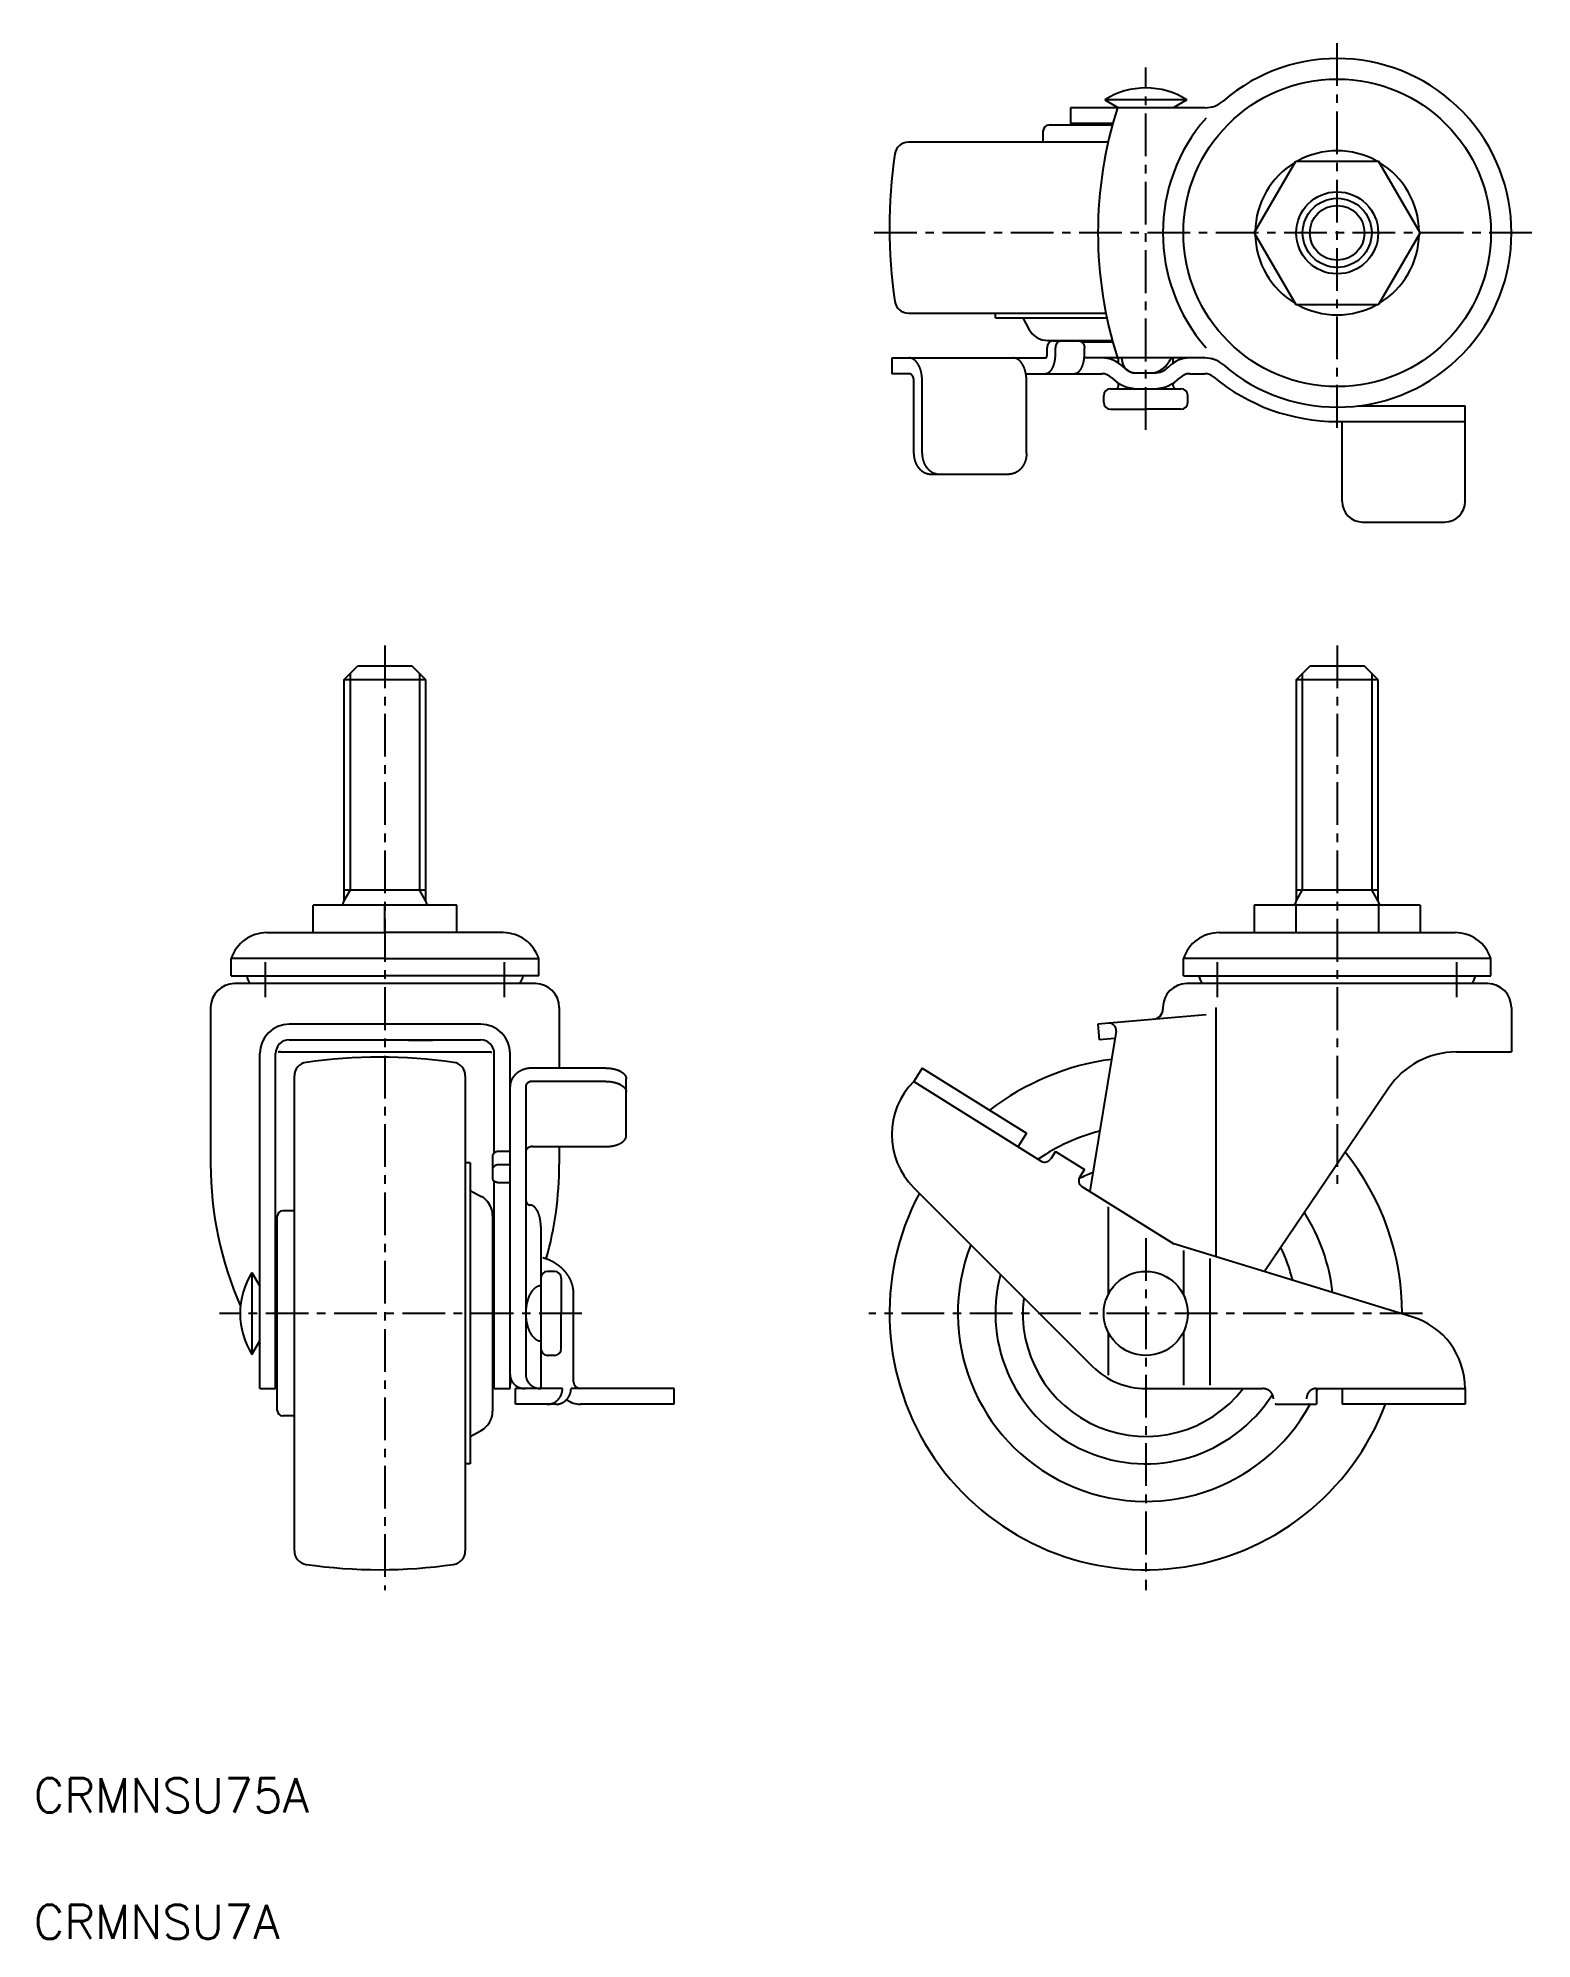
# Model space of a CAD drawing. Extents: x 5 to 224, y -17 to 261.
import ezdxf

# ---------------------------------------------------------------- set-up
doc = ezdxf.new("R2010")
doc.units = 0
doc.header["$LTSCALE"] = 5
doc.linetypes.add('CENTER', pattern=[2, 1.25, -0.25, 0.25, -0.25])
doc.layers.get('0').update_dxf_attribs({"linetype": 'CONTINUOUS'})
doc.layers.add('CENTER', color=1, linetype='CENTER')
doc.styles.get("Standard").update_dxf_attribs({"font": 'txt.shx'})

msp = doc.modelspace()

# ---------------------------------------------------------------- texts
for s, p in [('CRMNSU75A', (4.451462, 1.389197)), ('CRMNSU7A', (4.451462, -17.130797))]:
    msp.add_text(s, height=5).set_placement(p)

# ---------------------------------------------------------------- linework, layer by layer
at = {"color": 7, "linetype": 'CONTINUOUS'}
for p, q in [((156.164696, 250.745745), (156.164696, 248.445745)), ((175.852523, 250.745745), (156.164696, 250.745745)), ((161.164696, 251.900445), (163.164696, 250.745745)), ((173.164696, 251.900445), (161.164696, 251.900445)), ((173.164696, 251.900445), (171.164696, 250.745745)), ((162.268776, 248.195745), (152.964696, 248.195745)), ((162.337366, 248.445745), (156.164696, 248.445745)), ((161.646002, 245.695745), (132.423779, 245.695745)), ((152.164696, 245.695745), (152.164696, 247.395745)), ((183.040343, 232.445745), (189.10252, 242.945745)), ((189.10252, 242.945745), (201.226871, 242.945745)), ((207.289049, 232.445745), (201.226871, 242.945745)), ((183.040343, 232.445745), (189.10252, 221.945745)), ((207.289049, 232.445745), (201.226871, 221.945745)), ((132.423779, 220.695745), (161.326464, 220.695745)), ((145.164696, 219.995745), (145.164696, 220.695745)), ((145.164696, 219.995745), (161.470595, 219.995745)), ((149.164696, 219.995745), (150.042076, 218.373459)), ((189.10252, 221.945745), (201.226871, 221.945745)), ((130.001745, 214.145745), (130.001745, 211.845745)), ((130.001745, 214.145745), (131.635209, 214.145745)), ((131.635209, 214.145745), (152.463717, 214.145745)), ((152.728676, 214.645745), (152.728676, 215.645745)), ((152.856796, 216.695745), (162.268776, 216.695745)), ((153.576724, 216.645745), (157.339683, 216.645745)), ((153.947491, 214.645745), (153.947491, 215.645745)), ((162.337366, 216.445745), (157.848512, 216.445745)), ((175.852523, 214.145745), (158.163882, 214.145745)), ((158.187731, 214.645745), (158.187731, 215.645745)), ((163.164696, 213.397267), (163.164696, 214.145745)), ((163.664696, 213.945745), (163.664696, 214.145745)), ((132.538745, 211.845745), (130.001745, 211.845745)), ((149.617743, 211.845745), (160.740507, 211.845745)), ((165.664696, 211.945745), (167.836268, 211.945745)), ((165.963533, 211.945745), (168.365859, 211.945745)), ((171.164696, 213.397267), (171.164696, 214.115599)), ((173.588884, 211.845745), (175.794616, 211.845745)), ((133.22357, 200.145745), (133.22357, 210.845745)), ((134.442384, 200.145745), (134.442384, 210.845745)), ((149.70725, 200.145745), (149.70725, 210.845745)), ((161.014696, 207.645745), (161.014696, 208.645745)), ((162.014696, 209.645745), (172.314696, 209.645745)), ((163.164696, 210.045745), (163.164696, 210.445021)), ((171.164696, 210.045745), (171.164696, 210.445021)), ((173.314696, 207.645745), (173.314696, 208.645745)), ((162.014696, 206.645745), (167.164696, 206.645745)), ((172.314696, 206.645745), (167.164696, 206.645745)), ((198.352171, 207.145745), (213.887281, 207.145745)), ((213.887281, 193.145745), (213.887281, 207.145745)), ((195.164696, 204.845745), (213.887281, 204.845745)), ((195.887281, 193.145745), (195.887281, 204.845745)), ((135.767714, 197.145745), (147.163106, 197.145745)), ((198.887281, 190.145745), (210.887281, 190.145745)), ((49.853216, 167.078729), (51.853216, 169.078729)), ((61.853216, 167.078729), (49.853216, 167.078729)), ((49.853216, 167.078729), (49.853216, 134.678729)), ((59.853216, 169.078729), (51.853216, 169.078729)), ((61.853216, 167.078729), (59.853216, 169.078729)), ((61.853216, 134.678729), (61.853216, 167.078729)), ((189.164696, 167.078729), (191.164696, 169.078729)), ((201.164696, 167.078729), (189.164696, 167.078729)), ((189.164696, 167.078729), (189.164696, 134.678729)), ((199.164696, 169.078729), (191.164696, 169.078729)), ((201.164696, 167.078729), (199.164696, 169.078729)), ((201.164696, 134.678729), (201.164696, 167.078729)), ((49.853216, 136.324178), (61.853216, 136.324178)), ((189.164696, 136.324178), (201.164696, 136.324178)), ((45.353216, 130.078729), (45.353216, 134.078729)), ((66.353216, 134.078729), (45.353216, 134.078729)), ((55.853216, 130.078729), (55.853216, 134.078729)), ((66.353216, 130.078729), (66.353216, 134.078729)), ((183.040343, 134.078729), (183.040343, 130.078729)), ((207.289049, 134.078729), (183.040343, 134.078729)), ((189.10252, 134.078729), (189.10252, 130.078729)), ((201.226871, 134.078729), (201.226871, 130.078729)), ((207.289049, 134.078729), (207.289049, 130.078729)), ((38.583895, 130.078729), (55.853216, 130.078729)), ((73.122538, 130.078729), (55.853216, 130.078729)), ((177.895374, 130.078729), (212.434017, 130.078729)), ((33.353216, 123.778729), (33.353216, 126.278729)), ((55.853216, 126.278729), (33.353216, 126.278729)), ((55.853216, 126.278729), (78.353216, 126.278729)), ((78.353216, 123.778729), (78.353216, 126.278729)), ((172.664696, 123.778729), (172.664696, 126.278729)), ((217.664696, 126.278729), (172.664696, 126.278729)), ((217.664696, 123.778729), (217.664696, 126.278729)), ((33.353216, 123.778729), (55.853216, 123.778729)), ((77.853216, 122.622479), (33.853216, 122.622479)), ((78.353216, 123.778729), (55.853216, 123.778729)), ((172.664696, 123.778729), (217.664696, 123.778729)), ((217.164696, 122.622479), (173.164696, 122.622479)), ((30.353216, 119.122479), (30.353216, 96.222978)), ((81.353216, 119.122479), (81.353216, 110.274116)), ((175.981109, 118.075094), (160.164696, 116.691337)), ((169.664696, 119.122479), (169.664696, 118.896976)), ((177.406317, 119.122479), (177.406317, 82.675401)), ((220.664696, 119.122479), (220.664696, 112.622479)), ((69.853216, 116.691337), (41.853216, 116.691337)), ((41.853216, 114.400089), (69.853216, 114.400089)), ((48.92139, 114.400089), (48.903212, 114.362479)), ((52.389115, 114.362479), (48.903212, 114.362479)), ((50.646163, 114.362479), (50.676083, 114.400089)), ((52.389115, 114.362479), (52.432543, 114.400089)), ((54.075042, 114.400089), (54.110265, 114.362479)), ((57.596168, 114.362479), (54.110265, 114.362479)), ((57.631391, 114.400089), (57.596168, 114.362479)), ((59.317318, 114.362479), (59.27389, 114.400089)), ((59.317318, 114.362479), (62.803221, 114.362479)), ((61.060269, 114.362479), (61.03035, 114.400089)), ((62.785042, 114.400089), (62.803221, 114.362479)), ((162.814311, 115.670548), (158.957247, 92.243419)), ((160.164696, 116.691337), (160.365154, 114.400089)), ((162.637879, 114.598927), (160.365154, 114.400089)), ((37.553216, 63.382479), (37.553216, 112.391337)), ((39.853216, 63.382479), (39.853216, 112.400089)), ((40.553216, 112.622479), (71.153216, 112.622479)), ((71.853216, 97.874005), (71.853216, 112.400089)), ((74.153216, 63.382479), (74.153216, 112.391337)), ((212.606812, 112.622479), (220.664696, 112.622479)), ((42.603216, 39.641563), (42.603216, 109.123396)), ((67.603216, 109.123396), (67.603216, 39.641563)), ((88.153216, 110.274116), (77.453216, 110.274116)), ((91.153216, 100.374816), (91.153216, 108.684358)), ((134.442384, 110.274116), (133.22357, 108.323605)), ((134.442384, 110.274116), (149.70725, 100.735569)), ((76.453216, 107.572353), (76.453216, 65.453325)), ((88.153216, 108.323605), (77.453216, 108.323605)), ((133.22357, 108.323605), (151.880628, 96.665381)), ((202.658361, 107.332794), (184.552971, 80.49045)), ((149.70725, 100.735569), (148.488436, 98.785058)), ((71.653216, 94.015785), (71.653216, 97.556053)), ((74.153216, 98.085973), (72.653216, 98.085973)), ((77.453216, 98.785058), (88.153216, 98.785058)), ((81.353216, 98.785058), (81.353216, 96.222978)), ((153.947491, 98.085973), (153.258596, 96.98351)), ((153.947491, 98.085973), (158.187731, 95.436376)), ((68.303216, 96.382479), (67.603216, 96.382479)), ((68.303216, 96.382479), (68.303216, 52.382479)), ((74.153216, 96.135462), (72.653216, 96.135462)), ((158.187731, 95.436376), (157.498836, 94.333914)), ((68.303216, 92.382479), (69.925502, 91.505099)), ((71.853216, 63.382479), (71.853216, 93.697833)), ((74.153216, 93.485866), (72.653216, 93.485866)), ((133.22357, 92.767256), (159.386521, 66.604305)), ((157.816965, 92.955946), (171.264032, 84.553286)), ((42.603216, 89.382479), (40.903216, 89.382479)), ((161.664696, 89.962028), (161.664696, 77.134297)), ((40.103216, 60.182479), (40.103216, 88.582479)), ((71.603216, 88.690379), (71.603216, 60.07458)), ((78.653216, 87.112479), (78.653216, 63.382479)), ((206.10337, 73.901832), (171.264032, 84.553286)), ((172.664696, 83.602215), (172.664696, 77.134297)), ((176.531392, 82.420047), (176.531392, 63.882479)), ((36.398516, 80.382479), (36.398516, 68.382479)), ((36.398516, 80.382479), (37.553216, 78.382479)), ((40.103216, 78.382479), (39.853216, 78.382479)), ((71.853216, 78.382479), (71.603216, 78.382479)), ((80.653216, 80.532479), (79.653216, 80.532479)), ((81.653216, 79.532479), (81.653216, 74.382479)), ((83.453216, 64.382479), (83.453216, 77.24612)), ((81.653216, 69.232479), (81.653216, 74.382479)), ((36.398516, 68.382479), (37.553216, 70.382479)), ((40.103216, 70.382479), (39.853216, 70.382479)), ((71.853216, 70.382479), (71.603216, 70.382479)), ((161.664696, 71.630662), (161.664696, 65.3562)), ((172.664696, 71.630662), (172.664696, 63.882479)), ((80.653216, 68.232479), (79.653216, 68.232479)), ((37.553216, 63.382479), (39.853216, 63.382479)), ((71.853216, 63.382479), (74.153216, 63.382479)), ((81.823216, 63.382479), (74.963216, 63.382479)), ((74.963216, 61.082479), (74.963216, 63.382479)), ((98.153216, 63.382479), (83.073216, 63.382479)), ((98.153216, 61.082479), (98.153216, 63.382479)), ((167.164696, 63.382479), (184.28774, 63.382479)), ((192.033707, 63.382479), (213.887281, 63.382479)), ((192.147182, 63.382479), (192.147182, 61.082479)), ((195.887281, 63.382479), (195.887281, 61.082479)), ((213.887281, 63.382479), (213.887281, 61.082479)), ((42.603216, 59.382479), (40.903216, 59.382479)), ((80.833216, 61.082479), (74.963216, 61.082479)), ((98.153216, 61.082479), (84.453216, 61.082479)), ((186.274199, 61.082479), (192.147182, 61.082479)), ((213.887281, 61.082479), (195.887281, 61.082479)), ((68.303216, 56.382479), (69.925502, 57.25986)), ((68.303216, 52.382479), (67.603216, 52.382479))]:
    msp.add_line(p, q, dxfattribs=at)
at = {"color": 3, "linetype": 'CONTINUOUS'}
for p, q in [((50.803216, 136.324178), (50.803216, 168.028729)), ((60.903216, 168.028729), (60.903216, 136.324178)), ((190.114696, 136.324178), (190.114696, 168.028729)), ((200.214696, 168.028729), (200.214696, 136.324178)), ((49.853216, 134.678729), (50.803216, 136.324178)), ((61.853216, 134.678729), (60.903216, 136.324178)), ((189.164696, 134.678729), (190.114696, 136.324178)), ((201.164696, 134.678729), (200.214696, 136.324178))]:
    msp.add_line(p, q, dxfattribs=at)
at = {"color": 7, "linetype": 'CONTINUOUS'}
for points in [[(134.442, 210.846, 0), (134.442, 210.886, 0), (134.442, 210.927, 0), (134.441, 210.967, 0), (134.44, 211.008, 0), (134.439, 211.048, 0), (134.437, 211.089, 0), (134.435, 211.129, 0), (134.433, 211.169, 0), (134.431, 211.209, 0), (134.428, 211.25, 0), (134.425, 211.29, 0), (134.422, 211.33, 0), (134.418, 211.37, 0), (134.414, 211.41, 0), (134.41, 211.45, 0), (134.406, 211.49, 0), (134.401, 211.529, 0), (134.396, 211.569, 0), (134.391, 211.608, 0), (134.385, 211.648, 0), (134.38, 211.687, 0), (134.373, 211.726, 0), (134.367, 211.765, 0), (134.36, 211.804, 0), (134.353, 211.842, 0), (134.346, 211.881, 0), (134.339, 211.919, 0), (134.331, 211.957, 0), (134.323, 211.996, 0), (134.315, 212.033, 0), (134.306, 212.071, 0), (134.297, 212.109, 0), (134.288, 212.146, 0), (134.279, 212.183, 0), (134.269, 212.22, 0), (134.26, 212.257, 0), (134.249, 212.293, 0), (134.239, 212.329, 0), (134.228, 212.366, 0), (134.218, 212.401, 0), (134.206, 212.437, 0), (134.195, 212.472, 0), (134.183, 212.507, 0), (134.172, 212.542, 0), (134.159, 212.577, 0), (134.147, 212.611, 0), (134.134, 212.645, 0), (134.122, 212.679, 0), (134.108, 212.713, 0), (134.095, 212.746, 0), (134.082, 212.779, 0), (134.068, 212.812, 0), (134.054, 212.844, 0), (134.039, 212.876, 0), (134.025, 212.908, 0), (134.01, 212.939, 0), (133.995, 212.97, 0), (133.98, 213.001, 0), (133.965, 213.032, 0), (133.949, 213.062, 0), (133.933, 213.092, 0), (133.917, 213.121, 0), (133.901, 213.15, 0), (133.885, 213.179, 0), (133.868, 213.208, 0), (133.851, 213.236, 0), (133.834, 213.264, 0), (133.817, 213.291, 0), (133.8, 213.318, 0), (133.782, 213.345, 0), (133.764, 213.371, 0), (133.746, 213.397, 0), (133.728, 213.422, 0), (133.71, 213.447, 0), (133.691, 213.472, 0), (133.673, 213.496, 0), (133.654, 213.52, 0), (133.635, 213.544, 0), (133.616, 213.567, 0), (133.596, 213.59, 0), (133.577, 213.612, 0), (133.557, 213.634, 0), (133.537, 213.655, 0), (133.517, 213.676, 0), (133.497, 213.697, 0), (133.477, 213.717, 0), (133.457, 213.737, 0), (133.436, 213.756, 0), (133.415, 213.775, 0), (133.395, 213.793, 0), (133.374, 213.811, 0), (133.353, 213.829, 0), (133.331, 213.846, 0), (133.31, 213.863, 0), (133.289, 213.879, 0), (133.267, 213.895, 0), (133.246, 213.91, 0), (133.224, 213.925, 0), (133.202, 213.939, 0), (133.18, 213.953, 0), (133.158, 213.966, 0), (133.136, 213.979, 0), (133.114, 213.992, 0), (133.091, 214.004, 0), (133.069, 214.015, 0), (133.046, 214.026, 0), (133.024, 214.037, 0), (133.001, 214.047, 0), (132.979, 214.056, 0), (132.956, 214.066, 0), (132.933, 214.074, 0), (132.91, 214.082, 0), (132.887, 214.09, 0), (132.864, 214.097, 0), (132.841, 214.104, 0), (132.818, 214.11, 0), (132.795, 214.116, 0), (132.772, 214.121, 0), (132.749, 214.126, 0), (132.725, 214.13, 0), (132.702, 214.134, 0), (132.679, 214.137, 0), (132.655, 214.14, 0), (132.632, 214.142, 0), (132.609, 214.144, 0), (132.585, 214.145, 0), (132.562, 214.145, 0), (132.539, 214.146, 0)], [(149.707, 210.846, 0), (149.707, 210.886, 0), (149.707, 210.927, 0), (149.706, 210.967, 0), (149.705, 211.008, 0), (149.704, 211.048, 0), (149.702, 211.089, 0), (149.7, 211.129, 0), (149.698, 211.169, 0), (149.696, 211.209, 0), (149.693, 211.25, 0), (149.69, 211.29, 0), (149.687, 211.33, 0), (149.683, 211.37, 0), (149.679, 211.41, 0), (149.675, 211.45, 0), (149.671, 211.49, 0), (149.666, 211.529, 0), (149.661, 211.569, 0), (149.656, 211.608, 0), (149.65, 211.648, 0), (149.644, 211.687, 0), (149.638, 211.726, 0), (149.632, 211.765, 0), (149.625, 211.804, 0), (149.618, 211.842, 0), (149.611, 211.881, 0), (149.604, 211.919, 0), (149.596, 211.957, 0), (149.588, 211.996, 0), (149.58, 212.033, 0), (149.571, 212.071, 0), (149.562, 212.109, 0), (149.553, 212.146, 0), (149.544, 212.183, 0), (149.534, 212.22, 0), (149.524, 212.257, 0), (149.514, 212.293, 0), (149.504, 212.329, 0), (149.493, 212.366, 0), (149.482, 212.401, 0), (149.471, 212.437, 0), (149.46, 212.472, 0), (149.448, 212.507, 0), (149.436, 212.542, 0), (149.424, 212.577, 0), (149.412, 212.611, 0), (149.399, 212.645, 0), (149.386, 212.679, 0), (149.373, 212.713, 0), (149.36, 212.746, 0), (149.346, 212.779, 0), (149.333, 212.812, 0), (149.319, 212.844, 0), (149.304, 212.876, 0), (149.29, 212.908, 0), (149.275, 212.939, 0), (149.26, 212.97, 0), (149.245, 213.001, 0), (149.23, 213.032, 0), (149.214, 213.062, 0), (149.198, 213.092, 0), (149.182, 213.121, 0), (149.166, 213.15, 0), (149.15, 213.179, 0), (149.133, 213.208, 0), (149.116, 213.236, 0), (149.099, 213.264, 0), (149.082, 213.291, 0), (149.065, 213.318, 0), (149.047, 213.345, 0), (149.029, 213.371, 0), (149.011, 213.397, 0), (148.993, 213.422, 0), (148.975, 213.447, 0), (148.956, 213.472, 0), (148.938, 213.496, 0), (148.919, 213.52, 0), (148.9, 213.544, 0), (148.881, 213.567, 0), (148.861, 213.59, 0), (148.842, 213.612, 0), (148.822, 213.634, 0), (148.802, 213.655, 0), (148.782, 213.676, 0), (148.762, 213.697, 0), (148.742, 213.717, 0), (148.722, 213.737, 0), (148.701, 213.756, 0), (148.68, 213.775, 0), (148.66, 213.793, 0), (148.639, 213.811, 0), (148.618, 213.829, 0), (148.596, 213.846, 0), (148.575, 213.863, 0), (148.554, 213.879, 0), (148.532, 213.895, 0), (148.51, 213.91, 0), (148.489, 213.925, 0), (148.467, 213.939, 0), (148.445, 213.953, 0), (148.423, 213.966, 0), (148.401, 213.979, 0), (148.379, 213.992, 0), (148.356, 214.004, 0), (148.334, 214.015, 0), (148.311, 214.026, 0), (148.289, 214.037, 0), (148.266, 214.047, 0), (148.243, 214.056, 0), (148.221, 214.066, 0), (148.198, 214.074, 0), (148.175, 214.082, 0), (148.152, 214.09, 0), (148.129, 214.097, 0), (148.106, 214.104, 0), (148.083, 214.11, 0), (148.06, 214.116, 0), (148.037, 214.121, 0), (148.013, 214.126, 0), (147.99, 214.13, 0), (147.967, 214.134, 0), (147.944, 214.137, 0), (147.92, 214.14, 0), (147.897, 214.142, 0), (147.874, 214.144, 0), (147.85, 214.145, 0), (147.827, 214.145, 0), (147.804, 214.146, 0)], [(152.464, 211.846, 0), (152.482, 211.846, 0), (152.5, 211.847, 0), (152.518, 211.848, 0), (152.537, 211.849, 0), (152.555, 211.851, 0), (152.573, 211.853, 0), (152.591, 211.856, 0), (152.609, 211.859, 0), (152.627, 211.863, 0), (152.645, 211.867, 0), (152.663, 211.871, 0), (152.681, 211.876, 0), (152.699, 211.881, 0), (152.717, 211.887, 0), (152.735, 211.893, 0), (152.753, 211.9, 0), (152.771, 211.906, 0), (152.789, 211.914, 0), (152.807, 211.922, 0), (152.824, 211.93, 0), (152.842, 211.938, 0), (152.859, 211.947, 0), (152.877, 211.957, 0), (152.894, 211.966, 0), (152.912, 211.976, 0), (152.929, 211.987, 0), (152.946, 211.998, 0), (152.964, 212.009, 0), (152.981, 212.021, 0), (152.998, 212.033, 0), (153.015, 212.046, 0), (153.032, 212.059, 0), (153.048, 212.072, 0), (153.065, 212.086, 0), (153.082, 212.1, 0), (153.098, 212.115, 0), (153.115, 212.129, 0), (153.131, 212.145, 0), (153.147, 212.16, 0), (153.163, 212.176, 0), (153.179, 212.193, 0), (153.195, 212.21, 0), (153.211, 212.227, 0), (153.227, 212.244, 0), (153.242, 212.262, 0), (153.258, 212.28, 0), (153.273, 212.299, 0), (153.288, 212.318, 0), (153.303, 212.337, 0), (153.318, 212.357, 0), (153.333, 212.376, 0), (153.348, 212.397, 0), (153.362, 212.417, 0), (153.377, 212.438, 0), (153.391, 212.46, 0), (153.405, 212.481, 0), (153.419, 212.503, 0), (153.433, 212.526, 0), (153.447, 212.548, 0), (153.46, 212.571, 0), (153.474, 212.594, 0), (153.487, 212.618, 0), (153.5, 212.642, 0), (153.513, 212.666, 0), (153.526, 212.69, 0), (153.538, 212.715, 0), (153.551, 212.74, 0), (153.563, 212.765, 0), (153.575, 212.791, 0), (153.587, 212.817, 0), (153.599, 212.843, 0), (153.611, 212.869, 0), (153.622, 212.896, 0), (153.633, 212.923, 0), (153.645, 212.95, 0), (153.655, 212.978, 0), (153.666, 213.006, 0), (153.677, 213.033, 0), (153.687, 213.062, 0), (153.697, 213.09, 0), (153.707, 213.119, 0), (153.717, 213.148, 0), (153.727, 213.177, 0), (153.736, 213.206, 0), (153.746, 213.236, 0), (153.755, 213.266, 0), (153.764, 213.296, 0), (153.772, 213.326, 0), (153.781, 213.356, 0), (153.789, 213.387, 0), (153.797, 213.418, 0), (153.805, 213.449, 0), (153.813, 213.48, 0), (153.82, 213.511, 0), (153.827, 213.543, 0), (153.835, 213.574, 0), (153.841, 213.606, 0), (153.848, 213.638, 0), (153.855, 213.67, 0), (153.861, 213.702, 0), (153.867, 213.735, 0), (153.873, 213.767, 0), (153.878, 213.8, 0), (153.884, 213.833, 0), (153.889, 213.866, 0), (153.894, 213.899, 0), (153.898, 213.932, 0), (153.903, 213.965, 0), (153.907, 213.999, 0), (153.911, 214.032, 0), (153.915, 214.066, 0), (153.919, 214.099, 0), (153.922, 214.133, 0), (153.926, 214.167, 0), (153.929, 214.201, 0), (153.931, 214.235, 0), (153.934, 214.269, 0), (153.936, 214.303, 0), (153.938, 214.337, 0), (153.94, 214.371, 0), (153.942, 214.406, 0), (153.943, 214.44, 0), (153.945, 214.474, 0), (153.946, 214.508, 0), (153.946, 214.543, 0), (153.947, 214.577, 0), (153.947, 214.611, 0), (153.947, 214.646, 0)], [(152.464, 214.146, 0), (152.467, 214.146, 0), (152.47, 214.146, 0), (152.473, 214.146, 0), (152.477, 214.146, 0), (152.48, 214.147, 0), (152.483, 214.147, 0), (152.486, 214.148, 0), (152.49, 214.148, 0), (152.493, 214.149, 0), (152.496, 214.15, 0), (152.499, 214.15, 0), (152.503, 214.151, 0), (152.506, 214.152, 0), (152.509, 214.153, 0), (152.512, 214.154, 0), (152.515, 214.155, 0), (152.519, 214.157, 0), (152.522, 214.158, 0), (152.525, 214.159, 0), (152.528, 214.161, 0), (152.531, 214.162, 0), (152.534, 214.164, 0), (152.538, 214.166, 0), (152.541, 214.167, 0), (152.544, 214.169, 0), (152.547, 214.171, 0), (152.55, 214.173, 0), (152.553, 214.175, 0), (152.556, 214.177, 0), (152.559, 214.179, 0), (152.562, 214.181, 0), (152.565, 214.184, 0), (152.568, 214.186, 0), (152.571, 214.189, 0), (152.574, 214.191, 0), (152.577, 214.194, 0), (152.58, 214.196, 0), (152.583, 214.199, 0), (152.586, 214.202, 0), (152.589, 214.205, 0), (152.591, 214.208, 0), (152.594, 214.211, 0), (152.597, 214.214, 0), (152.6, 214.217, 0), (152.603, 214.22, 0), (152.605, 214.223, 0), (152.608, 214.227, 0), (152.611, 214.23, 0), (152.614, 214.233, 0), (152.616, 214.237, 0), (152.619, 214.241, 0), (152.622, 214.244, 0), (152.624, 214.248, 0), (152.627, 214.252, 0), (152.629, 214.255, 0), (152.632, 214.259, 0), (152.634, 214.263, 0), (152.637, 214.267, 0), (152.639, 214.271, 0), (152.642, 214.275, 0), (152.644, 214.279, 0), (152.646, 214.284, 0), (152.649, 214.288, 0), (152.651, 214.292, 0), (152.653, 214.297, 0), (152.656, 214.301, 0), (152.658, 214.305, 0), (152.66, 214.31, 0), (152.662, 214.315, 0), (152.664, 214.319, 0), (152.666, 214.324, 0), (152.669, 214.329, 0), (152.671, 214.333, 0), (152.673, 214.338, 0), (152.675, 214.343, 0), (152.677, 214.348, 0), (152.678, 214.353, 0), (152.68, 214.358, 0), (152.682, 214.363, 0), (152.684, 214.368, 0), (152.686, 214.373, 0), (152.688, 214.378, 0), (152.689, 214.383, 0), (152.691, 214.389, 0), (152.693, 214.394, 0), (152.694, 214.399, 0), (152.696, 214.405, 0), (152.697, 214.41, 0), (152.699, 214.415, 0), (152.7, 214.421, 0), (152.702, 214.426, 0), (152.703, 214.432, 0), (152.705, 214.438, 0), (152.706, 214.443, 0), (152.707, 214.449, 0), (152.709, 214.454, 0), (152.71, 214.46, 0), (152.711, 214.466, 0), (152.712, 214.472, 0), (152.713, 214.477, 0), (152.714, 214.483, 0), (152.715, 214.489, 0), (152.716, 214.495, 0), (152.717, 214.501, 0), (152.718, 214.506, 0), (152.719, 214.512, 0), (152.72, 214.518, 0), (152.721, 214.524, 0), (152.722, 214.53, 0), (152.722, 214.536, 0), (152.723, 214.542, 0), (152.724, 214.548, 0), (152.724, 214.554, 0), (152.725, 214.56, 0), (152.725, 214.566, 0), (152.726, 214.572, 0), (152.726, 214.578, 0), (152.727, 214.585, 0), (152.727, 214.591, 0), (152.727, 214.597, 0), (152.728, 214.603, 0), (152.728, 214.609, 0), (152.728, 214.615, 0), (152.728, 214.621, 0), (152.728, 214.627, 0), (152.729, 214.633, 0), (152.729, 214.64, 0), (152.729, 214.646, 0)], [(153.577, 216.646, 0), (153.566, 216.646, 0), (153.556, 216.645, 0), (153.546, 216.645, 0), (153.535, 216.645, 0), (153.525, 216.644, 0), (153.514, 216.643, 0), (153.504, 216.642, 0), (153.494, 216.641, 0), (153.483, 216.64, 0), (153.473, 216.638, 0), (153.463, 216.637, 0), (153.452, 216.635, 0), (153.442, 216.633, 0), (153.432, 216.631, 0), (153.421, 216.629, 0), (153.411, 216.627, 0), (153.401, 216.624, 0), (153.391, 216.621, 0), (153.381, 216.619, 0), (153.371, 216.616, 0), (153.361, 216.613, 0), (153.351, 216.61, 0), (153.341, 216.606, 0), (153.331, 216.603, 0), (153.321, 216.599, 0), (153.311, 216.595, 0), (153.301, 216.591, 0), (153.291, 216.587, 0), (153.281, 216.583, 0), (153.272, 216.579, 0), (153.262, 216.574, 0), (153.252, 216.57, 0), (153.243, 216.565, 0), (153.233, 216.56, 0), (153.224, 216.555, 0), (153.214, 216.55, 0), (153.205, 216.544, 0), (153.195, 216.539, 0), (153.186, 216.533, 0), (153.177, 216.528, 0), (153.168, 216.522, 0), (153.159, 216.516, 0), (153.15, 216.51, 0), (153.141, 216.503, 0), (153.132, 216.497, 0), (153.123, 216.491, 0), (153.114, 216.484, 0), (153.106, 216.477, 0), (153.097, 216.47, 0), (153.088, 216.463, 0), (153.08, 216.456, 0), (153.072, 216.449, 0), (153.063, 216.442, 0), (153.055, 216.434, 0), (153.047, 216.426, 0), (153.039, 216.419, 0), (153.031, 216.411, 0), (153.023, 216.403, 0), (153.015, 216.395, 0), (153.007, 216.387, 0), (153, 216.378, 0), (152.992, 216.37, 0), (152.984, 216.361, 0), (152.977, 216.353, 0), (152.97, 216.344, 0), (152.963, 216.335, 0), (152.955, 216.326, 0), (152.948, 216.317, 0), (152.941, 216.308, 0), (152.935, 216.299, 0), (152.928, 216.29, 0), (152.921, 216.28, 0), (152.915, 216.271, 0), (152.908, 216.261, 0), (152.902, 216.251, 0), (152.896, 216.241, 0), (152.889, 216.232, 0), (152.883, 216.222, 0), (152.877, 216.211, 0), (152.872, 216.201, 0), (152.866, 216.191, 0), (152.86, 216.181, 0), (152.855, 216.17, 0), (152.849, 216.16, 0), (152.844, 216.149, 0), (152.839, 216.139, 0), (152.834, 216.128, 0), (152.829, 216.117, 0), (152.824, 216.106, 0), (152.819, 216.095, 0), (152.815, 216.084, 0), (152.81, 216.073, 0), (152.806, 216.062, 0), (152.801, 216.051, 0), (152.797, 216.04, 0), (152.793, 216.028, 0), (152.789, 216.017, 0), (152.786, 216.006, 0), (152.782, 215.994, 0), (152.778, 215.983, 0), (152.775, 215.971, 0), (152.771, 215.959, 0), (152.768, 215.948, 0), (152.765, 215.936, 0), (152.762, 215.924, 0), (152.759, 215.912, 0), (152.757, 215.901, 0), (152.754, 215.889, 0), (152.752, 215.877, 0), (152.749, 215.865, 0), (152.747, 215.853, 0), (152.745, 215.841, 0), (152.743, 215.829, 0), (152.741, 215.817, 0), (152.739, 215.805, 0), (152.738, 215.792, 0), (152.736, 215.78, 0), (152.735, 215.768, 0), (152.734, 215.756, 0), (152.733, 215.744, 0), (152.732, 215.732, 0), (152.731, 215.719, 0), (152.73, 215.707, 0), (152.73, 215.695, 0), (152.729, 215.683, 0), (152.729, 215.67, 0), (152.729, 215.658, 0), (152.729, 215.646, 0)], [(154.796, 216.646, 0), (154.785, 216.646, 0), (154.775, 216.645, 0), (154.764, 216.645, 0), (154.754, 216.645, 0), (154.744, 216.644, 0), (154.733, 216.643, 0), (154.723, 216.642, 0), (154.712, 216.641, 0), (154.702, 216.64, 0), (154.692, 216.638, 0), (154.681, 216.637, 0), (154.671, 216.635, 0), (154.661, 216.633, 0), (154.651, 216.631, 0), (154.64, 216.629, 0), (154.63, 216.627, 0), (154.62, 216.624, 0), (154.61, 216.621, 0), (154.6, 216.619, 0), (154.589, 216.616, 0), (154.579, 216.613, 0), (154.569, 216.61, 0), (154.559, 216.606, 0), (154.549, 216.603, 0), (154.539, 216.599, 0), (154.53, 216.595, 0), (154.52, 216.591, 0), (154.51, 216.587, 0), (154.5, 216.583, 0), (154.49, 216.579, 0), (154.481, 216.574, 0), (154.471, 216.57, 0), (154.461, 216.565, 0), (154.452, 216.56, 0), (154.442, 216.555, 0), (154.433, 216.55, 0), (154.424, 216.544, 0), (154.414, 216.539, 0), (154.405, 216.533, 0), (154.396, 216.528, 0), (154.387, 216.522, 0), (154.378, 216.516, 0), (154.369, 216.51, 0), (154.36, 216.503, 0), (154.351, 216.497, 0), (154.342, 216.491, 0), (154.333, 216.484, 0), (154.324, 216.477, 0), (154.316, 216.47, 0), (154.307, 216.463, 0), (154.299, 216.456, 0), (154.29, 216.449, 0), (154.282, 216.442, 0), (154.274, 216.434, 0), (154.266, 216.426, 0), (154.258, 216.419, 0), (154.25, 216.411, 0), (154.242, 216.403, 0), (154.234, 216.395, 0), (154.226, 216.387, 0), (154.218, 216.378, 0), (154.211, 216.37, 0), (154.203, 216.361, 0), (154.196, 216.353, 0), (154.189, 216.344, 0), (154.181, 216.335, 0), (154.174, 216.326, 0), (154.167, 216.317, 0), (154.16, 216.308, 0), (154.153, 216.299, 0), (154.147, 216.29, 0), (154.14, 216.28, 0), (154.133, 216.271, 0), (154.127, 216.261, 0), (154.121, 216.251, 0), (154.114, 216.241, 0), (154.108, 216.232, 0), (154.102, 216.222, 0), (154.096, 216.211, 0), (154.09, 216.201, 0), (154.085, 216.191, 0), (154.079, 216.181, 0), (154.074, 216.17, 0), (154.068, 216.16, 0), (154.063, 216.149, 0), (154.058, 216.139, 0), (154.053, 216.128, 0), (154.048, 216.117, 0), (154.043, 216.106, 0), (154.038, 216.095, 0), (154.033, 216.084, 0), (154.029, 216.073, 0), (154.025, 216.062, 0), (154.02, 216.051, 0), (154.016, 216.04, 0), (154.012, 216.028, 0), (154.008, 216.017, 0), (154.004, 216.006, 0), (154.001, 215.994, 0), (153.997, 215.983, 0), (153.994, 215.971, 0), (153.99, 215.959, 0), (153.987, 215.948, 0), (153.984, 215.936, 0), (153.981, 215.924, 0), (153.978, 215.912, 0), (153.975, 215.901, 0), (153.973, 215.889, 0), (153.97, 215.877, 0), (153.968, 215.865, 0), (153.966, 215.853, 0), (153.964, 215.841, 0), (153.962, 215.829, 0), (153.96, 215.817, 0), (153.958, 215.805, 0), (153.957, 215.792, 0), (153.955, 215.78, 0), (153.954, 215.768, 0), (153.953, 215.756, 0), (153.952, 215.744, 0), (153.951, 215.732, 0), (153.95, 215.719, 0), (153.949, 215.707, 0), (153.949, 215.695, 0), (153.948, 215.683, 0), (153.948, 215.67, 0), (153.948, 215.658, 0), (153.947, 215.646, 0)], [(156.704, 211.846, 0), (156.722, 211.846, 0), (156.74, 211.847, 0), (156.759, 211.848, 0), (156.777, 211.849, 0), (156.795, 211.851, 0), (156.813, 211.853, 0), (156.831, 211.856, 0), (156.849, 211.859, 0), (156.868, 211.863, 0), (156.886, 211.867, 0), (156.904, 211.871, 0), (156.922, 211.876, 0), (156.94, 211.881, 0), (156.958, 211.887, 0), (156.976, 211.893, 0), (156.993, 211.9, 0), (157.011, 211.906, 0), (157.029, 211.914, 0), (157.047, 211.922, 0), (157.064, 211.93, 0), (157.082, 211.938, 0), (157.1, 211.947, 0), (157.117, 211.957, 0), (157.135, 211.966, 0), (157.152, 211.976, 0), (157.169, 211.987, 0), (157.187, 211.998, 0), (157.204, 212.009, 0), (157.221, 212.021, 0), (157.238, 212.033, 0), (157.255, 212.046, 0), (157.272, 212.059, 0), (157.289, 212.072, 0), (157.305, 212.086, 0), (157.322, 212.1, 0), (157.338, 212.115, 0), (157.355, 212.129, 0), (157.371, 212.145, 0), (157.387, 212.16, 0), (157.403, 212.176, 0), (157.419, 212.193, 0), (157.435, 212.21, 0), (157.451, 212.227, 0), (157.467, 212.244, 0), (157.482, 212.262, 0), (157.498, 212.28, 0), (157.513, 212.299, 0), (157.528, 212.318, 0), (157.543, 212.337, 0), (157.558, 212.357, 0), (157.573, 212.376, 0), (157.588, 212.397, 0), (157.602, 212.417, 0), (157.617, 212.438, 0), (157.631, 212.46, 0), (157.645, 212.481, 0), (157.659, 212.503, 0), (157.673, 212.526, 0), (157.687, 212.548, 0), (157.7, 212.571, 0), (157.714, 212.594, 0), (157.727, 212.618, 0), (157.74, 212.642, 0), (157.753, 212.666, 0), (157.766, 212.69, 0), (157.779, 212.715, 0), (157.791, 212.74, 0), (157.803, 212.765, 0), (157.816, 212.791, 0), (157.827, 212.817, 0), (157.839, 212.843, 0), (157.851, 212.869, 0), (157.862, 212.896, 0), (157.874, 212.923, 0), (157.885, 212.95, 0), (157.896, 212.978, 0), (157.906, 213.006, 0), (157.917, 213.033, 0), (157.927, 213.062, 0), (157.938, 213.09, 0), (157.948, 213.119, 0), (157.958, 213.148, 0), (157.967, 213.177, 0), (157.977, 213.206, 0), (157.986, 213.236, 0), (157.995, 213.266, 0), (158.004, 213.296, 0), (158.013, 213.326, 0), (158.021, 213.356, 0), (158.029, 213.387, 0), (158.037, 213.418, 0), (158.045, 213.449, 0), (158.053, 213.48, 0), (158.06, 213.511, 0), (158.068, 213.543, 0), (158.075, 213.574, 0), (158.082, 213.606, 0), (158.088, 213.638, 0), (158.095, 213.67, 0), (158.101, 213.702, 0), (158.107, 213.735, 0), (158.113, 213.767, 0), (158.118, 213.8, 0), (158.124, 213.833, 0), (158.129, 213.866, 0), (158.134, 213.899, 0), (158.139, 213.932, 0), (158.143, 213.965, 0), (158.148, 213.999, 0), (158.152, 214.032, 0), (158.156, 214.066, 0), (158.159, 214.099, 0), (158.163, 214.133, 0), (158.166, 214.167, 0), (158.169, 214.201, 0), (158.172, 214.235, 0), (158.174, 214.269, 0), (158.177, 214.303, 0), (158.179, 214.337, 0), (158.181, 214.371, 0), (158.182, 214.406, 0), (158.184, 214.44, 0), (158.185, 214.474, 0), (158.186, 214.508, 0), (158.187, 214.543, 0), (158.187, 214.577, 0), (158.188, 214.611, 0), (158.188, 214.646, 0)], [(157.34, 216.646, 0), (157.35, 216.646, 0), (157.36, 216.645, 0), (157.371, 216.645, 0), (157.381, 216.645, 0), (157.392, 216.644, 0), (157.402, 216.643, 0), (157.412, 216.642, 0), (157.423, 216.641, 0), (157.433, 216.64, 0), (157.443, 216.638, 0), (157.454, 216.637, 0), (157.464, 216.635, 0), (157.474, 216.633, 0), (157.485, 216.631, 0), (157.495, 216.629, 0), (157.505, 216.627, 0), (157.515, 216.624, 0), (157.525, 216.621, 0), (157.536, 216.619, 0), (157.546, 216.616, 0), (157.556, 216.613, 0), (157.566, 216.61, 0), (157.576, 216.606, 0), (157.586, 216.603, 0), (157.596, 216.599, 0), (157.606, 216.595, 0), (157.616, 216.591, 0), (157.625, 216.587, 0), (157.635, 216.583, 0), (157.645, 216.579, 0), (157.655, 216.574, 0), (157.664, 216.57, 0), (157.674, 216.565, 0), (157.683, 216.56, 0), (157.693, 216.555, 0), (157.702, 216.55, 0), (157.712, 216.544, 0), (157.721, 216.539, 0), (157.73, 216.533, 0), (157.739, 216.528, 0), (157.749, 216.522, 0), (157.758, 216.516, 0), (157.767, 216.51, 0), (157.776, 216.503, 0), (157.785, 216.497, 0), (157.793, 216.491, 0), (157.802, 216.484, 0), (157.811, 216.477, 0), (157.819, 216.47, 0), (157.828, 216.463, 0), (157.836, 216.456, 0), (157.845, 216.449, 0), (157.853, 216.442, 0), (157.861, 216.434, 0), (157.87, 216.426, 0), (157.878, 216.419, 0), (157.886, 216.411, 0), (157.894, 216.403, 0), (157.901, 216.395, 0), (157.909, 216.387, 0), (157.917, 216.378, 0), (157.924, 216.37, 0), (157.932, 216.361, 0), (157.939, 216.353, 0), (157.947, 216.344, 0), (157.954, 216.335, 0), (157.961, 216.326, 0), (157.968, 216.317, 0), (157.975, 216.308, 0), (157.982, 216.299, 0), (157.989, 216.29, 0), (157.995, 216.28, 0), (158.002, 216.271, 0), (158.008, 216.261, 0), (158.015, 216.251, 0), (158.021, 216.241, 0), (158.027, 216.232, 0), (158.033, 216.222, 0), (158.039, 216.211, 0), (158.045, 216.201, 0), (158.051, 216.191, 0), (158.056, 216.181, 0), (158.062, 216.17, 0), (158.067, 216.16, 0), (158.072, 216.149, 0), (158.078, 216.139, 0), (158.083, 216.128, 0), (158.088, 216.117, 0), (158.092, 216.106, 0), (158.097, 216.095, 0), (158.102, 216.084, 0), (158.106, 216.073, 0), (158.111, 216.062, 0), (158.115, 216.051, 0), (158.119, 216.04, 0), (158.123, 216.028, 0), (158.127, 216.017, 0), (158.131, 216.006, 0), (158.135, 215.994, 0), (158.138, 215.983, 0), (158.142, 215.971, 0), (158.145, 215.959, 0), (158.148, 215.948, 0), (158.151, 215.936, 0), (158.154, 215.924, 0), (158.157, 215.912, 0), (158.16, 215.901, 0), (158.162, 215.889, 0), (158.165, 215.877, 0), (158.167, 215.865, 0), (158.169, 215.853, 0), (158.171, 215.841, 0), (158.173, 215.829, 0), (158.175, 215.817, 0), (158.177, 215.805, 0), (158.179, 215.792, 0), (158.18, 215.78, 0), (158.181, 215.768, 0), (158.183, 215.756, 0), (158.184, 215.744, 0), (158.185, 215.732, 0), (158.185, 215.719, 0), (158.186, 215.707, 0), (158.187, 215.695, 0), (158.187, 215.683, 0), (158.187, 215.67, 0), (158.188, 215.658, 0), (158.188, 215.646, 0)], [(133.224, 210.846, 0), (133.224, 210.858, 0), (133.223, 210.87, 0), (133.223, 210.883, 0), (133.223, 210.895, 0), (133.222, 210.907, 0), (133.222, 210.919, 0), (133.221, 210.932, 0), (133.22, 210.944, 0), (133.219, 210.956, 0), (133.218, 210.968, 0), (133.217, 210.98, 0), (133.216, 210.992, 0), (133.215, 211.005, 0), (133.213, 211.017, 0), (133.212, 211.029, 0), (133.21, 211.041, 0), (133.209, 211.053, 0), (133.207, 211.065, 0), (133.205, 211.077, 0), (133.203, 211.089, 0), (133.201, 211.101, 0), (133.199, 211.112, 0), (133.196, 211.124, 0), (133.194, 211.136, 0), (133.192, 211.148, 0), (133.189, 211.159, 0), (133.186, 211.171, 0), (133.184, 211.183, 0), (133.181, 211.194, 0), (133.178, 211.206, 0), (133.175, 211.217, 0), (133.171, 211.228, 0), (133.168, 211.24, 0), (133.165, 211.251, 0), (133.161, 211.262, 0), (133.158, 211.273, 0), (133.154, 211.284, 0), (133.15, 211.295, 0), (133.147, 211.306, 0), (133.143, 211.317, 0), (133.139, 211.328, 0), (133.135, 211.339, 0), (133.13, 211.349, 0), (133.126, 211.36, 0), (133.122, 211.37, 0), (133.117, 211.381, 0), (133.113, 211.391, 0), (133.108, 211.401, 0), (133.103, 211.411, 0), (133.099, 211.422, 0), (133.094, 211.432, 0), (133.089, 211.441, 0), (133.084, 211.451, 0), (133.079, 211.461, 0), (133.073, 211.471, 0), (133.068, 211.48, 0), (133.063, 211.49, 0), (133.057, 211.499, 0), (133.052, 211.508, 0), (133.046, 211.517, 0), (133.04, 211.526, 0), (133.035, 211.535, 0), (133.029, 211.544, 0), (133.023, 211.553, 0), (133.017, 211.561, 0), (133.011, 211.57, 0), (133.005, 211.578, 0), (132.999, 211.587, 0), (132.992, 211.595, 0), (132.986, 211.603, 0), (132.98, 211.611, 0), (132.973, 211.619, 0), (132.967, 211.626, 0), (132.96, 211.634, 0), (132.953, 211.642, 0), (132.947, 211.649, 0), (132.94, 211.656, 0), (132.933, 211.663, 0), (132.926, 211.67, 0), (132.919, 211.677, 0), (132.912, 211.684, 0), (132.905, 211.691, 0), (132.898, 211.697, 0), (132.891, 211.703, 0), (132.884, 211.71, 0), (132.876, 211.716, 0), (132.869, 211.722, 0), (132.862, 211.728, 0), (132.854, 211.733, 0), (132.847, 211.739, 0), (132.839, 211.744, 0), (132.832, 211.75, 0), (132.824, 211.755, 0), (132.816, 211.76, 0), (132.809, 211.765, 0), (132.801, 211.77, 0), (132.793, 211.774, 0), (132.785, 211.779, 0), (132.777, 211.783, 0), (132.769, 211.787, 0), (132.762, 211.791, 0), (132.754, 211.795, 0), (132.746, 211.799, 0), (132.738, 211.803, 0), (132.729, 211.806, 0), (132.721, 211.81, 0), (132.713, 211.813, 0), (132.705, 211.816, 0), (132.697, 211.819, 0), (132.689, 211.821, 0), (132.681, 211.824, 0), (132.672, 211.827, 0), (132.664, 211.829, 0), (132.656, 211.831, 0), (132.648, 211.833, 0), (132.639, 211.835, 0), (132.631, 211.837, 0), (132.623, 211.838, 0), (132.614, 211.84, 0), (132.606, 211.841, 0), (132.598, 211.842, 0), (132.589, 211.843, 0), (132.581, 211.844, 0), (132.572, 211.845, 0), (132.564, 211.845, 0), (132.556, 211.845, 0), (132.547, 211.846, 0), (132.539, 211.846, 0)], [(133.224, 200.146, 0), (133.224, 200.109, 0), (133.224, 200.072, 0), (133.225, 200.035, 0), (133.227, 199.999, 0), (133.228, 199.962, 0), (133.23, 199.925, 0), (133.233, 199.888, 0), (133.236, 199.852, 0), (133.239, 199.815, 0), (133.243, 199.779, 0), (133.247, 199.742, 0), (133.251, 199.706, 0), (133.256, 199.669, 0), (133.261, 199.633, 0), (133.267, 199.597, 0), (133.272, 199.56, 0), (133.279, 199.524, 0), (133.285, 199.488, 0), (133.292, 199.453, 0), (133.3, 199.417, 0), (133.308, 199.381, 0), (133.316, 199.346, 0), (133.324, 199.31, 0), (133.333, 199.275, 0), (133.342, 199.24, 0), (133.352, 199.205, 0), (133.362, 199.17, 0), (133.372, 199.135, 0), (133.383, 199.1, 0), (133.394, 199.066, 0), (133.405, 199.032, 0), (133.417, 198.998, 0), (133.429, 198.964, 0), (133.442, 198.93, 0), (133.455, 198.896, 0), (133.468, 198.863, 0), (133.481, 198.83, 0), (133.495, 198.797, 0), (133.509, 198.764, 0), (133.524, 198.732, 0), (133.539, 198.699, 0), (133.554, 198.667, 0), (133.57, 198.635, 0), (133.586, 198.603, 0), (133.602, 198.572, 0), (133.618, 198.541, 0), (133.635, 198.51, 0), (133.652, 198.479, 0), (133.67, 198.449, 0), (133.688, 198.418, 0), (133.706, 198.388, 0), (133.724, 198.359, 0), (133.743, 198.329, 0), (133.762, 198.3, 0), (133.781, 198.271, 0), (133.801, 198.243, 0), (133.821, 198.214, 0), (133.841, 198.186, 0), (133.862, 198.158, 0), (133.883, 198.131, 0), (133.904, 198.104, 0), (133.925, 198.077, 0), (133.947, 198.051, 0), (133.969, 198.024, 0), (133.991, 197.999, 0), (134.013, 197.973, 0), (134.036, 197.948, 0), (134.059, 197.923, 0), (134.082, 197.898, 0), (134.106, 197.874, 0), (134.13, 197.85, 0), (134.154, 197.827, 0), (134.178, 197.804, 0), (134.202, 197.781, 0), (134.227, 197.758, 0), (134.252, 197.736, 0), (134.277, 197.714, 0), (134.303, 197.693, 0), (134.328, 197.672, 0), (134.354, 197.651, 0), (134.38, 197.631, 0), (134.407, 197.611, 0), (134.433, 197.592, 0), (134.46, 197.573, 0), (134.487, 197.554, 0), (134.514, 197.535, 0), (134.541, 197.518, 0), (134.568, 197.5, 0), (134.596, 197.483, 0), (134.624, 197.466, 0), (134.652, 197.45, 0), (134.68, 197.434, 0), (134.708, 197.418, 0), (134.737, 197.403, 0), (134.765, 197.388, 0), (134.794, 197.374, 0), (134.823, 197.36, 0), (134.852, 197.347, 0), (134.881, 197.334, 0), (134.911, 197.321, 0), (134.94, 197.309, 0), (134.97, 197.297, 0), (134.999, 197.286, 0), (135.029, 197.275, 0), (135.059, 197.264, 0), (135.089, 197.254, 0), (135.119, 197.245, 0), (135.15, 197.236, 0), (135.18, 197.227, 0), (135.21, 197.219, 0), (135.241, 197.211, 0), (135.271, 197.203, 0), (135.302, 197.196, 0), (135.333, 197.19, 0), (135.364, 197.184, 0), (135.394, 197.178, 0), (135.425, 197.173, 0), (135.456, 197.168, 0), (135.487, 197.164, 0), (135.518, 197.16, 0), (135.549, 197.157, 0), (135.581, 197.154, 0), (135.612, 197.151, 0), (135.643, 197.149, 0), (135.674, 197.148, 0), (135.705, 197.147, 0), (135.736, 197.146, 0), (135.768, 197.146, 0)], [(134.442, 200.146, 0), (134.443, 200.109, 0), (134.443, 200.072, 0), (134.444, 200.035, 0), (134.445, 199.999, 0), (134.447, 199.962, 0), (134.449, 199.925, 0), (134.452, 199.888, 0), (134.455, 199.852, 0), (134.458, 199.815, 0), (134.462, 199.779, 0), (134.466, 199.742, 0), (134.47, 199.706, 0), (134.475, 199.669, 0), (134.48, 199.633, 0), (134.485, 199.597, 0), (134.491, 199.56, 0), (134.498, 199.524, 0), (134.504, 199.488, 0), (134.511, 199.453, 0), (134.519, 199.417, 0), (134.526, 199.381, 0), (134.535, 199.346, 0), (134.543, 199.31, 0), (134.552, 199.275, 0), (134.561, 199.24, 0), (134.571, 199.205, 0), (134.581, 199.17, 0), (134.591, 199.135, 0), (134.602, 199.1, 0), (134.613, 199.066, 0), (134.624, 199.032, 0), (134.636, 198.998, 0), (134.648, 198.964, 0), (134.661, 198.93, 0), (134.673, 198.896, 0), (134.687, 198.863, 0), (134.7, 198.83, 0), (134.714, 198.797, 0), (134.728, 198.764, 0), (134.743, 198.732, 0), (134.758, 198.699, 0), (134.773, 198.667, 0), (134.788, 198.635, 0), (134.804, 198.603, 0), (134.821, 198.572, 0), (134.837, 198.541, 0), (134.854, 198.51, 0), (134.871, 198.479, 0), (134.889, 198.449, 0), (134.906, 198.418, 0), (134.925, 198.388, 0), (134.943, 198.359, 0), (134.962, 198.329, 0), (134.981, 198.3, 0), (135, 198.271, 0), (135.02, 198.243, 0), (135.04, 198.214, 0), (135.06, 198.186, 0), (135.081, 198.158, 0), (135.101, 198.131, 0), (135.123, 198.104, 0), (135.144, 198.077, 0), (135.166, 198.051, 0), (135.188, 198.024, 0), (135.21, 197.999, 0), (135.232, 197.973, 0), (135.255, 197.948, 0), (135.278, 197.923, 0), (135.301, 197.898, 0), (135.325, 197.874, 0), (135.349, 197.85, 0), (135.373, 197.827, 0), (135.397, 197.804, 0), (135.421, 197.781, 0), (135.446, 197.758, 0), (135.471, 197.736, 0), (135.496, 197.714, 0), (135.522, 197.693, 0), (135.547, 197.672, 0), (135.573, 197.651, 0), (135.599, 197.631, 0), (135.625, 197.611, 0), (135.652, 197.592, 0), (135.679, 197.573, 0), (135.705, 197.554, 0), (135.733, 197.535, 0), (135.76, 197.518, 0), (135.787, 197.5, 0), (135.815, 197.483, 0), (135.843, 197.466, 0), (135.871, 197.45, 0), (135.899, 197.434, 0), (135.927, 197.418, 0), (135.956, 197.403, 0), (135.984, 197.388, 0), (136.013, 197.374, 0), (136.042, 197.36, 0), (136.071, 197.347, 0), (136.1, 197.334, 0), (136.129, 197.321, 0), (136.159, 197.309, 0), (136.188, 197.297, 0), (136.218, 197.286, 0), (136.248, 197.275, 0), (136.278, 197.264, 0), (136.308, 197.254, 0), (136.338, 197.245, 0), (136.368, 197.236, 0), (136.399, 197.227, 0), (136.429, 197.219, 0), (136.46, 197.211, 0), (136.49, 197.203, 0), (136.521, 197.196, 0), (136.552, 197.19, 0), (136.582, 197.184, 0), (136.613, 197.178, 0), (136.644, 197.173, 0), (136.675, 197.168, 0), (136.706, 197.164, 0), (136.737, 197.16, 0), (136.768, 197.157, 0), (136.799, 197.154, 0), (136.831, 197.151, 0), (136.862, 197.149, 0), (136.893, 197.148, 0), (136.924, 197.147, 0), (136.955, 197.146, 0), (136.987, 197.146, 0)], [(149.707, 200.146, 0), (149.707, 200.109, 0), (149.706, 200.072, 0), (149.706, 200.035, 0), (149.704, 199.999, 0), (149.702, 199.962, 0), (149.7, 199.925, 0), (149.698, 199.888, 0), (149.695, 199.852, 0), (149.692, 199.815, 0), (149.688, 199.779, 0), (149.684, 199.742, 0), (149.68, 199.706, 0), (149.675, 199.669, 0), (149.67, 199.633, 0), (149.664, 199.597, 0), (149.658, 199.56, 0), (149.652, 199.524, 0), (149.645, 199.488, 0), (149.638, 199.453, 0), (149.631, 199.417, 0), (149.623, 199.381, 0), (149.615, 199.346, 0), (149.607, 199.31, 0), (149.598, 199.275, 0), (149.588, 199.24, 0), (149.579, 199.205, 0), (149.569, 199.17, 0), (149.559, 199.135, 0), (149.548, 199.1, 0), (149.537, 199.066, 0), (149.525, 199.032, 0), (149.514, 198.998, 0), (149.501, 198.964, 0), (149.489, 198.93, 0), (149.476, 198.896, 0), (149.463, 198.863, 0), (149.449, 198.83, 0), (149.436, 198.797, 0), (149.421, 198.764, 0), (149.407, 198.732, 0), (149.392, 198.699, 0), (149.377, 198.667, 0), (149.361, 198.635, 0), (149.345, 198.603, 0), (149.329, 198.572, 0), (149.313, 198.541, 0), (149.296, 198.51, 0), (149.278, 198.479, 0), (149.261, 198.449, 0), (149.243, 198.418, 0), (149.225, 198.388, 0), (149.207, 198.359, 0), (149.188, 198.329, 0), (149.169, 198.3, 0), (149.149, 198.271, 0), (149.13, 198.243, 0), (149.11, 198.214, 0), (149.09, 198.186, 0), (149.069, 198.158, 0), (149.048, 198.131, 0), (149.027, 198.104, 0), (149.006, 198.077, 0), (148.984, 198.051, 0), (148.962, 198.024, 0), (148.94, 197.999, 0), (148.917, 197.973, 0), (148.895, 197.948, 0), (148.872, 197.923, 0), (148.848, 197.898, 0), (148.825, 197.874, 0), (148.801, 197.85, 0), (148.777, 197.827, 0), (148.753, 197.804, 0), (148.728, 197.781, 0), (148.704, 197.758, 0), (148.679, 197.736, 0), (148.653, 197.714, 0), (148.628, 197.693, 0), (148.602, 197.672, 0), (148.577, 197.651, 0), (148.55, 197.631, 0), (148.524, 197.611, 0), (148.498, 197.592, 0), (148.471, 197.573, 0), (148.444, 197.554, 0), (148.417, 197.535, 0), (148.39, 197.518, 0), (148.362, 197.5, 0), (148.335, 197.483, 0), (148.307, 197.466, 0), (148.279, 197.45, 0), (148.251, 197.434, 0), (148.223, 197.418, 0), (148.194, 197.403, 0), (148.165, 197.388, 0), (148.137, 197.374, 0), (148.108, 197.36, 0), (148.079, 197.347, 0), (148.05, 197.334, 0), (148.02, 197.321, 0), (147.991, 197.309, 0), (147.961, 197.297, 0), (147.931, 197.286, 0), (147.902, 197.275, 0), (147.872, 197.264, 0), (147.842, 197.254, 0), (147.812, 197.245, 0), (147.781, 197.236, 0), (147.751, 197.227, 0), (147.721, 197.219, 0), (147.69, 197.211, 0), (147.659, 197.203, 0), (147.629, 197.196, 0), (147.598, 197.19, 0), (147.567, 197.184, 0), (147.536, 197.178, 0), (147.505, 197.173, 0), (147.475, 197.168, 0), (147.444, 197.164, 0), (147.412, 197.16, 0), (147.381, 197.157, 0), (147.35, 197.154, 0), (147.319, 197.151, 0), (147.288, 197.149, 0), (147.257, 197.148, 0), (147.226, 197.147, 0), (147.194, 197.146, 0), (147.163, 197.146, 0)], [(40.5532, 112.622, 0), (40.5506, 112.622, 0), (40.548, 112.622, 0), (40.5454, 112.622, 0), (40.5427, 112.622, 0), (40.5401, 112.622, 0), (40.5375, 112.622, 0), (40.5349, 112.622, 0), (40.5323, 112.622, 0), (40.5296, 112.622, 0), (40.527, 112.622, 0), (40.5244, 112.622, 0), (40.5218, 112.622, 0), (40.5192, 112.622, 0), (40.5165, 112.622, 0), (40.5139, 112.622, 0), (40.5113, 112.622, 0), (40.5087, 112.622, 0), (40.5061, 112.622, 0), (40.5035, 112.622, 0), (40.5008, 112.622, 0), (40.4982, 112.622, 0), (40.4956, 112.622, 0), (40.493, 112.622, 0), (40.4904, 112.622, 0), (40.4877, 112.622, 0), (40.4851, 112.622, 0), (40.4825, 112.622, 0), (40.4799, 112.622, 0), (40.4773, 112.622, 0), (40.4746, 112.622, 0), (40.472, 112.622, 0), (40.4694, 112.622, 0), (40.4668, 112.621, 0), (40.4642, 112.621, 0), (40.4615, 112.621, 0), (40.4589, 112.621, 0), (40.4563, 112.621, 0), (40.4537, 112.621, 0), (40.4511, 112.621, 0), (40.4485, 112.621, 0), (40.4458, 112.621, 0), (40.4432, 112.621, 0), (40.4406, 112.621, 0), (40.438, 112.621, 0), (40.4354, 112.621, 0), (40.4327, 112.621, 0), (40.4301, 112.62, 0), (40.4275, 112.62, 0), (40.4249, 112.62, 0), (40.4223, 112.62, 0), (40.4196, 112.62, 0), (40.417, 112.62, 0), (40.4144, 112.62, 0), (40.4118, 112.62, 0), (40.4092, 112.62, 0), (40.4066, 112.62, 0), (40.4039, 112.62, 0), (40.4013, 112.619, 0), (40.3987, 112.619, 0), (40.3961, 112.619, 0), (40.3935, 112.619, 0), (40.3908, 112.619, 0), (40.3882, 112.619, 0), (40.3856, 112.619, 0), (40.383, 112.619, 0), (40.3804, 112.619, 0), (40.3777, 112.618, 0), (40.3751, 112.618, 0), (40.3725, 112.618, 0), (40.3699, 112.618, 0), (40.3673, 112.618, 0), (40.3647, 112.618, 0), (40.362, 112.618, 0), (40.3594, 112.618, 0), (40.3568, 112.617, 0), (40.3542, 112.617, 0), (40.3516, 112.617, 0), (40.3489, 112.617, 0), (40.3463, 112.617, 0), (40.3437, 112.617, 0), (40.3411, 112.617, 0), (40.3385, 112.616, 0), (40.3359, 112.616, 0), (40.3332, 112.616, 0), (40.3306, 112.616, 0), (40.328, 112.616, 0), (40.3254, 112.616, 0), (40.3228, 112.616, 0), (40.3201, 112.615, 0), (40.3175, 112.615, 0), (40.3149, 112.615, 0), (40.3123, 112.615, 0), (40.3097, 112.615, 0), (40.3071, 112.615, 0), (40.3044, 112.614, 0), (40.3018, 112.614, 0), (40.2992, 112.614, 0), (40.2966, 112.614, 0), (40.294, 112.614, 0), (40.2914, 112.613, 0), (40.2887, 112.613, 0), (40.2861, 112.613, 0), (40.2835, 112.613, 0), (40.2809, 112.613, 0), (40.2783, 112.613, 0), (40.2756, 112.612, 0), (40.273, 112.612, 0), (40.2704, 112.612, 0), (40.2678, 112.612, 0), (40.2652, 112.612, 0), (40.2626, 112.611, 0), (40.2599, 112.611, 0), (40.2573, 112.611, 0), (40.2547, 112.611, 0), (40.2521, 112.611, 0), (40.2495, 112.61, 0), (40.2469, 112.61, 0), (40.2442, 112.61, 0), (40.2416, 112.61, 0), (40.239, 112.61, 0), (40.2364, 112.609, 0), (40.2338, 112.609, 0), (40.2312, 112.609, 0), (40.2285, 112.609, 0), (40.2259, 112.608, 0), (40.2233, 112.608, 0), (40.2207, 112.608, 0), (40.2181, 112.608, 0)], [(71.1532, 112.622, 0), (71.1558, 112.622, 0), (71.1585, 112.622, 0), (71.1611, 112.622, 0), (71.1637, 112.622, 0), (71.1663, 112.622, 0), (71.1689, 112.622, 0), (71.1715, 112.622, 0), (71.1742, 112.622, 0), (71.1768, 112.622, 0), (71.1794, 112.622, 0), (71.182, 112.622, 0), (71.1846, 112.622, 0), (71.1873, 112.622, 0), (71.1899, 112.622, 0), (71.1925, 112.622, 0), (71.1951, 112.622, 0), (71.1977, 112.622, 0), (71.2004, 112.622, 0), (71.203, 112.622, 0), (71.2056, 112.622, 0), (71.2082, 112.622, 0), (71.2108, 112.622, 0), (71.2135, 112.622, 0), (71.2161, 112.622, 0), (71.2187, 112.622, 0), (71.2213, 112.622, 0), (71.2239, 112.622, 0), (71.2266, 112.622, 0), (71.2292, 112.622, 0), (71.2318, 112.622, 0), (71.2344, 112.622, 0), (71.237, 112.622, 0), (71.2396, 112.621, 0), (71.2423, 112.621, 0), (71.2449, 112.621, 0), (71.2475, 112.621, 0), (71.2501, 112.621, 0), (71.2527, 112.621, 0), (71.2554, 112.621, 0), (71.258, 112.621, 0), (71.2606, 112.621, 0), (71.2632, 112.621, 0), (71.2658, 112.621, 0), (71.2685, 112.621, 0), (71.2711, 112.621, 0), (71.2737, 112.621, 0), (71.2763, 112.62, 0), (71.2789, 112.62, 0), (71.2815, 112.62, 0), (71.2842, 112.62, 0), (71.2868, 112.62, 0), (71.2894, 112.62, 0), (71.292, 112.62, 0), (71.2946, 112.62, 0), (71.2973, 112.62, 0), (71.2999, 112.62, 0), (71.3025, 112.62, 0), (71.3051, 112.619, 0), (71.3077, 112.619, 0), (71.3104, 112.619, 0), (71.313, 112.619, 0), (71.3156, 112.619, 0), (71.3182, 112.619, 0), (71.3208, 112.619, 0), (71.3234, 112.619, 0), (71.3261, 112.619, 0), (71.3287, 112.618, 0), (71.3313, 112.618, 0), (71.3339, 112.618, 0), (71.3365, 112.618, 0), (71.3392, 112.618, 0), (71.3418, 112.618, 0), (71.3444, 112.618, 0), (71.347, 112.618, 0), (71.3496, 112.617, 0), (71.3522, 112.617, 0), (71.3549, 112.617, 0), (71.3575, 112.617, 0), (71.3601, 112.617, 0), (71.3627, 112.617, 0), (71.3653, 112.617, 0), (71.368, 112.616, 0), (71.3706, 112.616, 0), (71.3732, 112.616, 0), (71.3758, 112.616, 0), (71.3784, 112.616, 0), (71.381, 112.616, 0), (71.3837, 112.616, 0), (71.3863, 112.615, 0), (71.3889, 112.615, 0), (71.3915, 112.615, 0), (71.3941, 112.615, 0), (71.3968, 112.615, 0), (71.3994, 112.615, 0), (71.402, 112.614, 0), (71.4046, 112.614, 0), (71.4072, 112.614, 0), (71.4098, 112.614, 0), (71.4125, 112.614, 0), (71.4151, 112.613, 0), (71.4177, 112.613, 0), (71.4203, 112.613, 0), (71.4229, 112.613, 0), (71.4256, 112.613, 0), (71.4282, 112.613, 0), (71.4308, 112.612, 0), (71.4334, 112.612, 0), (71.436, 112.612, 0), (71.4386, 112.612, 0), (71.4413, 112.612, 0), (71.4439, 112.611, 0), (71.4465, 112.611, 0), (71.4491, 112.611, 0), (71.4517, 112.611, 0), (71.4543, 112.611, 0), (71.457, 112.61, 0), (71.4596, 112.61, 0), (71.4622, 112.61, 0), (71.4648, 112.61, 0), (71.4674, 112.61, 0), (71.47, 112.609, 0), (71.4727, 112.609, 0), (71.4753, 112.609, 0), (71.4779, 112.609, 0), (71.4805, 112.608, 0), (71.4831, 112.608, 0), (71.4857, 112.608, 0), (71.4884, 112.608, 0)], [(77.4532, 110.274, 0), (77.4127, 110.274, 0), (77.3722, 110.273, 0), (77.3318, 110.272, 0), (77.2913, 110.271, 0), (77.2509, 110.269, 0), (77.2105, 110.267, 0), (77.1701, 110.264, 0), (77.1298, 110.261, 0), (77.0895, 110.258, 0), (77.0493, 110.254, 0), (77.0091, 110.25, 0), (76.969, 110.245, 0), (76.929, 110.24, 0), (76.889, 110.234, 0), (76.8492, 110.228, 0), (76.8094, 110.222, 0), (76.7697, 110.216, 0), (76.7302, 110.208, 0), (76.6907, 110.201, 0), (76.6514, 110.193, 0), (76.6122, 110.185, 0), (76.5731, 110.176, 0), (76.5341, 110.167, 0), (76.4953, 110.158, 0), (76.4566, 110.148, 0), (76.4181, 110.138, 0), (76.3797, 110.127, 0), (76.3415, 110.116, 0), (76.3034, 110.105, 0), (76.2656, 110.093, 0), (76.2279, 110.081, 0), (76.1904, 110.068, 0), (76.153, 110.056, 0), (76.1159, 110.042, 0), (76.079, 110.029, 0), (76.0423, 110.015, 0), (76.0058, 110, 0), (75.9695, 109.986, 0), (75.9334, 109.971, 0), (75.8976, 109.955, 0), (75.862, 109.939, 0), (75.8267, 109.923, 0), (75.7915, 109.907, 0), (75.7567, 109.89, 0), (75.7221, 109.873, 0), (75.6877, 109.855, 0), (75.6536, 109.837, 0), (75.6198, 109.819, 0), (75.5863, 109.8, 0), (75.553, 109.781, 0), (75.5201, 109.762, 0), (75.4874, 109.742, 0), (75.455, 109.723, 0), (75.423, 109.702, 0), (75.3912, 109.682, 0), (75.3597, 109.661, 0), (75.3286, 109.64, 0), (75.2977, 109.618, 0), (75.2672, 109.596, 0), (75.2371, 109.574, 0), (75.2072, 109.552, 0), (75.1777, 109.529, 0), (75.1486, 109.506, 0), (75.1198, 109.483, 0), (75.0913, 109.459, 0), (75.0632, 109.435, 0), (75.0355, 109.411, 0), (75.0081, 109.387, 0), (74.9811, 109.362, 0), (74.9544, 109.337, 0), (74.9282, 109.312, 0), (74.9023, 109.286, 0), (74.8768, 109.261, 0), (74.8517, 109.235, 0), (74.827, 109.208, 0), (74.8026, 109.182, 0), (74.7787, 109.155, 0), (74.7552, 109.128, 0), (74.7321, 109.101, 0), (74.7094, 109.073, 0), (74.6871, 109.046, 0), (74.6652, 109.018, 0), (74.6437, 108.99, 0), (74.6227, 108.961, 0), (74.6021, 108.933, 0), (74.5819, 108.904, 0), (74.5622, 108.875, 0), (74.5429, 108.846, 0), (74.524, 108.817, 0), (74.5056, 108.787, 0), (74.4876, 108.757, 0), (74.4701, 108.728, 0), (74.453, 108.697, 0), (74.4363, 108.667, 0), (74.4201, 108.637, 0), (74.4044, 108.606, 0), (74.3891, 108.576, 0), (74.3743, 108.545, 0), (74.36, 108.514, 0), (74.3461, 108.483, 0), (74.3327, 108.451, 0), (74.3198, 108.42, 0), (74.3073, 108.388, 0), (74.2953, 108.357, 0), (74.2838, 108.325, 0), (74.2728, 108.293, 0), (74.2622, 108.261, 0), (74.2521, 108.229, 0), (74.2425, 108.197, 0), (74.2334, 108.164, 0), (74.2248, 108.132, 0), (74.2166, 108.099, 0), (74.209, 108.067, 0), (74.2018, 108.034, 0), (74.1951, 108.002, 0), (74.1889, 107.969, 0), (74.1832, 107.936, 0), (74.178, 107.903, 0), (74.1733, 107.87, 0), (74.1691, 107.837, 0), (74.1654, 107.804, 0), (74.1622, 107.771, 0), (74.1594, 107.738, 0), (74.1572, 107.705, 0), (74.1555, 107.672, 0), (74.1542, 107.639, 0), (74.1535, 107.606, 0), (74.1532, 107.572, 0)], [(88.1532, 110.274, 0), (88.19, 110.274, 0), (88.2268, 110.274, 0), (88.2636, 110.273, 0), (88.3004, 110.272, 0), (88.3372, 110.271, 0), (88.3739, 110.27, 0), (88.4106, 110.268, 0), (88.4473, 110.266, 0), (88.4839, 110.264, 0), (88.5204, 110.262, 0), (88.557, 110.26, 0), (88.5934, 110.257, 0), (88.6298, 110.254, 0), (88.6661, 110.251, 0), (88.7023, 110.247, 0), (88.7385, 110.244, 0), (88.7746, 110.24, 0), (88.8105, 110.235, 0), (88.8464, 110.231, 0), (88.8822, 110.226, 0), (88.9178, 110.222, 0), (88.9534, 110.217, 0), (88.9888, 110.211, 0), (89.0241, 110.206, 0), (89.0592, 110.2, 0), (89.0943, 110.194, 0), (89.1291, 110.188, 0), (89.1639, 110.181, 0), (89.1985, 110.174, 0), (89.2329, 110.168, 0), (89.2672, 110.16, 0), (89.3013, 110.153, 0), (89.3352, 110.146, 0), (89.3689, 110.138, 0), (89.4025, 110.13, 0), (89.4359, 110.121, 0), (89.4691, 110.113, 0), (89.502, 110.104, 0), (89.5348, 110.095, 0), (89.5674, 110.086, 0), (89.5998, 110.077, 0), (89.6319, 110.068, 0), (89.6638, 110.058, 0), (89.6955, 110.048, 0), (89.727, 110.038, 0), (89.7582, 110.027, 0), (89.7892, 110.017, 0), (89.8199, 110.006, 0), (89.8504, 109.995, 0), (89.8806, 109.984, 0), (89.9106, 109.973, 0), (89.9403, 109.961, 0), (89.9697, 109.95, 0), (89.9989, 109.938, 0), (90.0278, 109.926, 0), (90.0564, 109.913, 0), (90.0847, 109.901, 0), (90.1127, 109.888, 0), (90.1405, 109.875, 0), (90.1679, 109.862, 0), (90.195, 109.849, 0), (90.2218, 109.836, 0), (90.2483, 109.822, 0), (90.2745, 109.808, 0), (90.3004, 109.795, 0), (90.326, 109.781, 0), (90.3512, 109.766, 0), (90.3761, 109.752, 0), (90.4006, 109.737, 0), (90.4248, 109.723, 0), (90.4487, 109.708, 0), (90.4722, 109.693, 0), (90.4954, 109.678, 0), (90.5183, 109.662, 0), (90.5407, 109.647, 0), (90.5628, 109.631, 0), (90.5846, 109.616, 0), (90.606, 109.6, 0), (90.627, 109.584, 0), (90.6476, 109.568, 0), (90.6679, 109.551, 0), (90.6878, 109.535, 0), (90.7073, 109.518, 0), (90.7264, 109.502, 0), (90.7451, 109.485, 0), (90.7635, 109.468, 0), (90.7814, 109.451, 0), (90.799, 109.434, 0), (90.8161, 109.417, 0), (90.8329, 109.399, 0), (90.8492, 109.382, 0), (90.8652, 109.364, 0), (90.8807, 109.346, 0), (90.8958, 109.329, 0), (90.9106, 109.311, 0), (90.9249, 109.293, 0), (90.9387, 109.275, 0), (90.9522, 109.257, 0), (90.9652, 109.238, 0), (90.9778, 109.22, 0), (90.99, 109.202, 0), (91.0018, 109.183, 0), (91.0131, 109.164, 0), (91.024, 109.146, 0), (91.0345, 109.127, 0), (91.0445, 109.108, 0), (91.0541, 109.09, 0), (91.0633, 109.071, 0), (91.072, 109.052, 0), (91.0803, 109.033, 0), (91.0882, 109.014, 0), (91.0956, 108.995, 0), (91.1025, 108.975, 0), (91.109, 108.956, 0), (91.1151, 108.937, 0), (91.1207, 108.918, 0), (91.1259, 108.898, 0), (91.1307, 108.879, 0), (91.1349, 108.86, 0), (91.1388, 108.84, 0), (91.1422, 108.821, 0), (91.1451, 108.801, 0), (91.1476, 108.782, 0), (91.1496, 108.762, 0), (91.1512, 108.743, 0), (91.1523, 108.723, 0), (91.153, 108.704, 0), (91.1532, 108.684, 0)], [(77.4532, 108.324, 0), (77.4409, 108.324, 0), (77.4287, 108.323, 0), (77.4164, 108.323, 0), (77.4041, 108.323, 0), (77.3919, 108.322, 0), (77.3797, 108.322, 0), (77.3674, 108.321, 0), (77.3552, 108.32, 0), (77.343, 108.319, 0), (77.3308, 108.318, 0), (77.3186, 108.317, 0), (77.3065, 108.315, 0), (77.2944, 108.314, 0), (77.2823, 108.313, 0), (77.2702, 108.311, 0), (77.2581, 108.309, 0), (77.2461, 108.307, 0), (77.2341, 108.305, 0), (77.2222, 108.303, 0), (77.2102, 108.301, 0), (77.1984, 108.299, 0), (77.1865, 108.296, 0), (77.1747, 108.294, 0), (77.1629, 108.291, 0), (77.1512, 108.289, 0), (77.1395, 108.286, 0), (77.1279, 108.283, 0), (77.1163, 108.28, 0), (77.1048, 108.277, 0), (77.0933, 108.273, 0), (77.0819, 108.27, 0), (77.0705, 108.266, 0), (77.0592, 108.263, 0), (77.048, 108.259, 0), (77.0368, 108.255, 0), (77.0257, 108.251, 0), (77.0146, 108.247, 0), (77.0036, 108.243, 0), (76.9927, 108.239, 0), (76.9818, 108.235, 0), (76.971, 108.231, 0), (76.9603, 108.226, 0), (76.9497, 108.221, 0), (76.9391, 108.217, 0), (76.9286, 108.212, 0), (76.9182, 108.207, 0), (76.9079, 108.202, 0), (76.8976, 108.197, 0), (76.8875, 108.192, 0), (76.8774, 108.187, 0), (76.8674, 108.181, 0), (76.8575, 108.176, 0), (76.8477, 108.17, 0), (76.838, 108.165, 0), (76.8284, 108.159, 0), (76.8188, 108.153, 0), (76.8094, 108.147, 0), (76.8, 108.141, 0), (76.7908, 108.135, 0), (76.7817, 108.129, 0), (76.7726, 108.123, 0), (76.7637, 108.116, 0), (76.7548, 108.11, 0), (76.7461, 108.104, 0), (76.7375, 108.097, 0), (76.729, 108.09, 0), (76.7206, 108.084, 0), (76.7123, 108.077, 0), (76.7041, 108.07, 0), (76.696, 108.063, 0), (76.688, 108.056, 0), (76.6802, 108.049, 0), (76.6725, 108.042, 0), (76.6649, 108.035, 0), (76.6574, 108.027, 0), (76.65, 108.02, 0), (76.6428, 108.012, 0), (76.6356, 108.005, 0), (76.6286, 107.997, 0), (76.6217, 107.99, 0), (76.615, 107.982, 0), (76.6084, 107.974, 0), (76.6019, 107.966, 0), (76.5955, 107.959, 0), (76.5892, 107.951, 0), (76.5831, 107.943, 0), (76.5771, 107.935, 0), (76.5713, 107.926, 0), (76.5656, 107.918, 0), (76.56, 107.91, 0), (76.5545, 107.902, 0), (76.5492, 107.894, 0), (76.544, 107.885, 0), (76.539, 107.877, 0), (76.5341, 107.868, 0), (76.5293, 107.86, 0), (76.5247, 107.851, 0), (76.5202, 107.843, 0), (76.5159, 107.834, 0), (76.5117, 107.825, 0), (76.5076, 107.817, 0), (76.5037, 107.808, 0), (76.4999, 107.799, 0), (76.4963, 107.79, 0), (76.4928, 107.782, 0), (76.4894, 107.773, 0), (76.4862, 107.764, 0), (76.4832, 107.755, 0), (76.4803, 107.746, 0), (76.4775, 107.737, 0), (76.4749, 107.728, 0), (76.4724, 107.719, 0), (76.4701, 107.71, 0), (76.4679, 107.701, 0), (76.4659, 107.692, 0), (76.464, 107.683, 0), (76.4623, 107.673, 0), (76.4607, 107.664, 0), (76.4593, 107.655, 0), (76.458, 107.646, 0), (76.4569, 107.637, 0), (76.4559, 107.628, 0), (76.4551, 107.618, 0), (76.4544, 107.609, 0), (76.4539, 107.6, 0), (76.4535, 107.591, 0), (76.4533, 107.582, 0), (76.4532, 107.572, 0)], [(88.1532, 108.324, 0), (88.19, 108.323, 0), (88.2268, 108.323, 0), (88.2636, 108.323, 0), (88.3004, 108.322, 0), (88.3372, 108.321, 0), (88.3739, 108.319, 0), (88.4106, 108.318, 0), (88.4473, 108.316, 0), (88.4839, 108.314, 0), (88.5204, 108.312, 0), (88.557, 108.309, 0), (88.5934, 108.306, 0), (88.6298, 108.303, 0), (88.6661, 108.3, 0), (88.7023, 108.297, 0), (88.7385, 108.293, 0), (88.7746, 108.289, 0), (88.8105, 108.285, 0), (88.8464, 108.281, 0), (88.8822, 108.276, 0), (88.9178, 108.271, 0), (88.9534, 108.266, 0), (88.9888, 108.261, 0), (89.0241, 108.255, 0), (89.0592, 108.249, 0), (89.0943, 108.243, 0), (89.1291, 108.237, 0), (89.1639, 108.231, 0), (89.1985, 108.224, 0), (89.2329, 108.217, 0), (89.2672, 108.21, 0), (89.3013, 108.203, 0), (89.3352, 108.195, 0), (89.3689, 108.187, 0), (89.4025, 108.179, 0), (89.4359, 108.171, 0), (89.4691, 108.163, 0), (89.502, 108.154, 0), (89.5348, 108.145, 0), (89.5674, 108.136, 0), (89.5998, 108.127, 0), (89.6319, 108.117, 0), (89.6638, 108.107, 0), (89.6955, 108.097, 0), (89.727, 108.087, 0), (89.7582, 108.077, 0), (89.7892, 108.066, 0), (89.8199, 108.056, 0), (89.8504, 108.045, 0), (89.8806, 108.034, 0), (89.9106, 108.022, 0), (89.9403, 108.011, 0), (89.9697, 107.999, 0), (89.9989, 107.987, 0), (90.0278, 107.975, 0), (90.0564, 107.963, 0), (90.0847, 107.95, 0), (90.1127, 107.938, 0), (90.1405, 107.925, 0), (90.1679, 107.912, 0), (90.195, 107.899, 0), (90.2218, 107.885, 0), (90.2483, 107.872, 0), (90.2745, 107.858, 0), (90.3004, 107.844, 0), (90.326, 107.83, 0), (90.3512, 107.816, 0), (90.3761, 107.801, 0), (90.4006, 107.787, 0), (90.4248, 107.772, 0), (90.4487, 107.757, 0), (90.4722, 107.742, 0), (90.4954, 107.727, 0), (90.5183, 107.712, 0), (90.5407, 107.696, 0), (90.5628, 107.681, 0), (90.5846, 107.665, 0), (90.606, 107.649, 0), (90.627, 107.633, 0), (90.6476, 107.617, 0), (90.6679, 107.601, 0), (90.6878, 107.584, 0), (90.7073, 107.568, 0), (90.7264, 107.551, 0), (90.7451, 107.534, 0), (90.7635, 107.517, 0), (90.7814, 107.5, 0), (90.799, 107.483, 0), (90.8161, 107.466, 0), (90.8329, 107.449, 0), (90.8492, 107.431, 0), (90.8652, 107.414, 0), (90.8807, 107.396, 0), (90.8958, 107.378, 0), (90.9106, 107.36, 0), (90.9249, 107.342, 0), (90.9387, 107.324, 0), (90.9522, 107.306, 0), (90.9652, 107.288, 0), (90.9778, 107.269, 0), (90.99, 107.251, 0), (91.0018, 107.233, 0), (91.0131, 107.214, 0), (91.024, 107.195, 0), (91.0345, 107.177, 0), (91.0445, 107.158, 0), (91.0541, 107.139, 0), (91.0633, 107.12, 0), (91.072, 107.101, 0), (91.0803, 107.082, 0), (91.0882, 107.063, 0), (91.0956, 107.044, 0), (91.1025, 107.025, 0), (91.109, 107.006, 0), (91.1151, 106.986, 0), (91.1207, 106.967, 0), (91.1259, 106.948, 0), (91.1307, 106.928, 0), (91.1349, 106.909, 0), (91.1388, 106.89, 0), (91.1422, 106.87, 0), (91.1451, 106.851, 0), (91.1476, 106.831, 0), (91.1496, 106.812, 0), (91.1512, 106.792, 0), (91.1523, 106.773, 0), (91.153, 106.753, 0), (91.1532, 106.734, 0)], [(88.1532, 98.7851, 0), (88.19, 98.7852, 0), (88.2268, 98.7855, 0), (88.2636, 98.7861, 0), (88.3004, 98.787, 0), (88.3372, 98.7881, 0), (88.3739, 98.7894, 0), (88.4106, 98.7909, 0), (88.4473, 98.7927, 0), (88.4839, 98.7947, 0), (88.5204, 98.797, 0), (88.557, 98.7995, 0), (88.5934, 98.8023, 0), (88.6298, 98.8052, 0), (88.6661, 98.8085, 0), (88.7023, 98.8119, 0), (88.7385, 98.8156, 0), (88.7746, 98.8195, 0), (88.8105, 98.8237, 0), (88.8464, 98.8281, 0), (88.8822, 98.8327, 0), (88.9178, 98.8376, 0), (88.9534, 98.8426, 0), (88.9888, 98.848, 0), (89.0241, 98.8535, 0), (89.0592, 98.8593, 0), (89.0943, 98.8653, 0), (89.1291, 98.8715, 0), (89.1639, 98.878, 0), (89.1985, 98.8847, 0), (89.2329, 98.8916, 0), (89.2672, 98.8987, 0), (89.3013, 98.9061, 0), (89.3352, 98.9136, 0), (89.3689, 98.9214, 0), (89.4025, 98.9295, 0), (89.4359, 98.9377, 0), (89.4691, 98.9461, 0), (89.502, 98.9548, 0), (89.5348, 98.9637, 0), (89.5674, 98.9728, 0), (89.5998, 98.9821, 0), (89.6319, 98.9916, 0), (89.6638, 99.0013, 0), (89.6955, 99.0112, 0), (89.727, 99.0214, 0), (89.7582, 99.0317, 0), (89.7892, 99.0422, 0), (89.8199, 99.053, 0), (89.8504, 99.0639, 0), (89.8806, 99.0751, 0), (89.9106, 99.0864, 0), (89.9403, 99.0979, 0), (89.9697, 99.1096, 0), (89.9989, 99.1215, 0), (90.0278, 99.1336, 0), (90.0564, 99.1459, 0), (90.0847, 99.1584, 0), (90.1127, 99.171, 0), (90.1405, 99.1839, 0), (90.1679, 99.1969, 0), (90.195, 99.2101, 0), (90.2218, 99.2234, 0), (90.2483, 99.237, 0), (90.2745, 99.2507, 0), (90.3004, 99.2646, 0), (90.326, 99.2786, 0), (90.3512, 99.2928, 0), (90.3761, 99.3072, 0), (90.4006, 99.3217, 0), (90.4248, 99.3364, 0), (90.4487, 99.3513, 0), (90.4722, 99.3663, 0), (90.4954, 99.3814, 0), (90.5183, 99.3967, 0), (90.5407, 99.4122, 0), (90.5628, 99.4278, 0), (90.5846, 99.4435, 0), (90.606, 99.4594, 0), (90.627, 99.4754, 0), (90.6476, 99.4916, 0), (90.6679, 99.5079, 0), (90.6878, 99.5243, 0), (90.7073, 99.5408, 0), (90.7264, 99.5575, 0), (90.7451, 99.5743, 0), (90.7635, 99.5912, 0), (90.7814, 99.6083, 0), (90.799, 99.6254, 0), (90.8161, 99.6427, 0), (90.8329, 99.66, 0), (90.8492, 99.6775, 0), (90.8652, 99.6951, 0), (90.8807, 99.7128, 0), (90.8958, 99.7306, 0), (90.9106, 99.7485, 0), (90.9249, 99.7664, 0), (90.9387, 99.7845, 0), (90.9522, 99.8027, 0), (90.9652, 99.8209, 0), (90.9778, 99.8392, 0), (90.99, 99.8577, 0), (91.0018, 99.8761, 0), (91.0131, 99.8947, 0), (91.024, 99.9133, 0), (91.0345, 99.932, 0), (91.0445, 99.9508, 0), (91.0541, 99.9696, 0), (91.0633, 99.9885, 0), (91.072, 100.007, 0), (91.0803, 100.026, 0), (91.0882, 100.046, 0), (91.0956, 100.065, 0), (91.1025, 100.084, 0), (91.109, 100.103, 0), (91.1151, 100.122, 0), (91.1207, 100.142, 0), (91.1259, 100.161, 0), (91.1307, 100.18, 0), (91.1349, 100.2, 0), (91.1388, 100.219, 0), (91.1422, 100.238, 0), (91.1451, 100.258, 0), (91.1476, 100.277, 0), (91.1496, 100.297, 0), (91.1512, 100.316, 0), (91.1523, 100.336, 0), (91.153, 100.355, 0), (91.1532, 100.375, 0)], [(72.6532, 98.086, 0), (72.6409, 98.0859, 0), (72.6287, 98.0858, 0), (72.6164, 98.0856, 0), (72.6041, 98.0853, 0), (72.5919, 98.085, 0), (72.5797, 98.0845, 0), (72.5674, 98.084, 0), (72.5552, 98.0834, 0), (72.543, 98.0827, 0), (72.5308, 98.082, 0), (72.5186, 98.0812, 0), (72.5065, 98.0802, 0), (72.4944, 98.0792, 0), (72.4823, 98.0782, 0), (72.4702, 98.077, 0), (72.4581, 98.0758, 0), (72.4461, 98.0745, 0), (72.4341, 98.0731, 0), (72.4222, 98.0716, 0), (72.4102, 98.0701, 0), (72.3984, 98.0685, 0), (72.3865, 98.0668, 0), (72.3747, 98.065, 0), (72.3629, 98.0632, 0), (72.3512, 98.0612, 0), (72.3395, 98.0592, 0), (72.3279, 98.0571, 0), (72.3163, 98.055, 0), (72.3048, 98.0528, 0), (72.2933, 98.0505, 0), (72.2819, 98.0481, 0), (72.2705, 98.0456, 0), (72.2592, 98.0431, 0), (72.248, 98.0405, 0), (72.2368, 98.0378, 0), (72.2257, 98.0351, 0), (72.2146, 98.0323, 0), (72.2036, 98.0294, 0), (72.1927, 98.0264, 0), (72.1818, 98.0234, 0), (72.171, 98.0203, 0), (72.1603, 98.0171, 0), (72.1497, 98.0139, 0), (72.1391, 98.0106, 0), (72.1286, 98.0072, 0), (72.1182, 98.0038, 0), (72.1079, 98.0002, 0), (72.0976, 97.9967, 0), (72.0875, 97.993, 0), (72.0774, 97.9893, 0), (72.0674, 97.9855, 0), (72.0575, 97.9817, 0), (72.0477, 97.9778, 0), (72.038, 97.9738, 0), (72.0284, 97.9698, 0), (72.0188, 97.9657, 0), (72.0094, 97.9615, 0), (72, 97.9573, 0), (71.9908, 97.953, 0), (71.9817, 97.9487, 0), (71.9726, 97.9443, 0), (71.9637, 97.9398, 0), (71.9548, 97.9353, 0), (71.9461, 97.9308, 0), (71.9375, 97.9261, 0), (71.929, 97.9215, 0), (71.9206, 97.9167, 0), (71.9123, 97.9119, 0), (71.9041, 97.9071, 0), (71.896, 97.9022, 0), (71.888, 97.8972, 0), (71.8802, 97.8922, 0), (71.8725, 97.8872, 0), (71.8649, 97.8821, 0), (71.8574, 97.8769, 0), (71.85, 97.8717, 0), (71.8428, 97.8665, 0), (71.8356, 97.8612, 0), (71.8286, 97.8558, 0), (71.8217, 97.8505, 0), (71.815, 97.845, 0), (71.8084, 97.8396, 0), (71.8019, 97.834, 0), (71.7955, 97.8285, 0), (71.7892, 97.8229, 0), (71.7831, 97.8172, 0), (71.7771, 97.8116, 0), (71.7713, 97.8059, 0), (71.7656, 97.8001, 0), (71.76, 97.7943, 0), (71.7545, 97.7885, 0), (71.7492, 97.7826, 0), (71.744, 97.7767, 0), (71.739, 97.7708, 0), (71.7341, 97.7648, 0), (71.7293, 97.7588, 0), (71.7247, 97.7528, 0), (71.7202, 97.7468, 0), (71.7159, 97.7407, 0), (71.7117, 97.7346, 0), (71.7076, 97.7284, 0), (71.7037, 97.7223, 0), (71.6999, 97.7161, 0), (71.6963, 97.7099, 0), (71.6928, 97.7036, 0), (71.6894, 97.6974, 0), (71.6862, 97.6911, 0), (71.6832, 97.6848, 0), (71.6803, 97.6785, 0), (71.6775, 97.6722, 0), (71.6749, 97.6658, 0), (71.6724, 97.6594, 0), (71.6701, 97.653, 0), (71.6679, 97.6466, 0), (71.6659, 97.6402, 0), (71.664, 97.6338, 0), (71.6623, 97.6274, 0), (71.6607, 97.6209, 0), (71.6593, 97.6145, 0), (71.658, 97.608, 0), (71.6569, 97.6015, 0), (71.6559, 97.595, 0), (71.6551, 97.5885, 0), (71.6544, 97.5821, 0), (71.6539, 97.5756, 0), (71.6535, 97.5691, 0), (71.6533, 97.5626, 0), (71.6532, 97.5561, 0)], [(77.4532, 98.7851, 0), (77.4409, 98.785, 0), (77.4287, 98.7848, 0), (77.4164, 98.7845, 0), (77.4041, 98.7842, 0), (77.3919, 98.7836, 0), (77.3797, 98.783, 0), (77.3674, 98.7823, 0), (77.3552, 98.7814, 0), (77.343, 98.7805, 0), (77.3308, 98.7794, 0), (77.3186, 98.7782, 0), (77.3065, 98.7769, 0), (77.2944, 98.7755, 0), (77.2823, 98.774, 0), (77.2702, 98.7724, 0), (77.2581, 98.7706, 0), (77.2461, 98.7688, 0), (77.2341, 98.7668, 0), (77.2222, 98.7647, 0), (77.2102, 98.7625, 0), (77.1984, 98.7602, 0), (77.1865, 98.7578, 0), (77.1747, 98.7553, 0), (77.1629, 98.7527, 0), (77.1512, 98.75, 0), (77.1395, 98.7471, 0), (77.1279, 98.7442, 0), (77.1163, 98.7411, 0), (77.1048, 98.738, 0), (77.0933, 98.7347, 0), (77.0819, 98.7313, 0), (77.0705, 98.7279, 0), (77.0592, 98.7243, 0), (77.048, 98.7206, 0), (77.0368, 98.7168, 0), (77.0257, 98.7129, 0), (77.0146, 98.7089, 0), (77.0036, 98.7048, 0), (76.9927, 98.7006, 0), (76.9818, 98.6964, 0), (76.971, 98.692, 0), (76.9603, 98.6875, 0), (76.9497, 98.6829, 0), (76.9391, 98.6782, 0), (76.9286, 98.6734, 0), (76.9182, 98.6685, 0), (76.9079, 98.6635, 0), (76.8976, 98.6584, 0), (76.8875, 98.6533, 0), (76.8774, 98.648, 0), (76.8674, 98.6427, 0), (76.8575, 98.6372, 0), (76.8477, 98.6317, 0), (76.838, 98.6261, 0), (76.8284, 98.6203, 0), (76.8188, 98.6145, 0), (76.8094, 98.6086, 0), (76.8, 98.6027, 0), (76.7908, 98.5966, 0), (76.7817, 98.5904, 0), (76.7726, 98.5842, 0), (76.7637, 98.5779, 0), (76.7548, 98.5715, 0), (76.7461, 98.565, 0), (76.7375, 98.5585, 0), (76.729, 98.5518, 0), (76.7206, 98.5451, 0), (76.7123, 98.5383, 0), (76.7041, 98.5314, 0), (76.696, 98.5245, 0), (76.688, 98.5175, 0), (76.6802, 98.5104, 0), (76.6725, 98.5032, 0), (76.6649, 98.496, 0), (76.6574, 98.4887, 0), (76.65, 98.4813, 0), (76.6428, 98.4739, 0), (76.6356, 98.4664, 0), (76.6286, 98.4588, 0), (76.6217, 98.4512, 0), (76.615, 98.4435, 0), (76.6084, 98.4357, 0), (76.6019, 98.4279, 0), (76.5955, 98.42, 0), (76.5892, 98.4121, 0), (76.5831, 98.4041, 0), (76.5771, 98.396, 0), (76.5713, 98.3879, 0), (76.5656, 98.3798, 0), (76.56, 98.3716, 0), (76.5545, 98.3633, 0), (76.5492, 98.355, 0), (76.544, 98.3466, 0), (76.539, 98.3382, 0), (76.5341, 98.3298, 0), (76.5293, 98.3213, 0), (76.5247, 98.3128, 0), (76.5202, 98.3042, 0), (76.5159, 98.2956, 0), (76.5117, 98.2869, 0), (76.5076, 98.2782, 0), (76.5037, 98.2695, 0), (76.4999, 98.2607, 0), (76.4963, 98.2519, 0), (76.4928, 98.243, 0), (76.4894, 98.2342, 0), (76.4862, 98.2253, 0), (76.4832, 98.2163, 0), (76.4803, 98.2074, 0), (76.4775, 98.1984, 0), (76.4749, 98.1894, 0), (76.4724, 98.1804, 0), (76.4701, 98.1713, 0), (76.4679, 98.1622, 0), (76.4659, 98.1531, 0), (76.464, 98.144, 0), (76.4623, 98.1349, 0), (76.4607, 98.1258, 0), (76.4593, 98.1166, 0), (76.458, 98.1074, 0), (76.4569, 98.0983, 0), (76.4559, 98.0891, 0), (76.4551, 98.0799, 0), (76.4544, 98.0707, 0), (76.4539, 98.0615, 0), (76.4535, 98.0522, 0), (76.4533, 98.043, 0), (76.4532, 98.0338, 0)], [(72.6532, 96.1355, 0), (72.6409, 96.1354, 0), (72.6287, 96.1353, 0), (72.6164, 96.1351, 0), (72.6041, 96.1348, 0), (72.5919, 96.1345, 0), (72.5797, 96.134, 0), (72.5674, 96.1335, 0), (72.5552, 96.1329, 0), (72.543, 96.1322, 0), (72.5308, 96.1315, 0), (72.5186, 96.1306, 0), (72.5065, 96.1297, 0), (72.4944, 96.1287, 0), (72.4823, 96.1277, 0), (72.4702, 96.1265, 0), (72.4581, 96.1253, 0), (72.4461, 96.124, 0), (72.4341, 96.1226, 0), (72.4222, 96.1211, 0), (72.4102, 96.1196, 0), (72.3984, 96.118, 0), (72.3865, 96.1163, 0), (72.3747, 96.1145, 0), (72.3629, 96.1126, 0), (72.3512, 96.1107, 0), (72.3395, 96.1087, 0), (72.3279, 96.1066, 0), (72.3163, 96.1045, 0), (72.3048, 96.1023, 0), (72.2933, 96.1, 0), (72.2819, 96.0976, 0), (72.2705, 96.0951, 0), (72.2592, 96.0926, 0), (72.248, 96.09, 0), (72.2368, 96.0873, 0), (72.2257, 96.0846, 0), (72.2146, 96.0818, 0), (72.2036, 96.0789, 0), (72.1927, 96.0759, 0), (72.1818, 96.0729, 0), (72.171, 96.0698, 0), (72.1603, 96.0666, 0), (72.1497, 96.0634, 0), (72.1391, 96.0601, 0), (72.1286, 96.0567, 0), (72.1182, 96.0532, 0), (72.1079, 96.0497, 0), (72.0976, 96.0462, 0), (72.0875, 96.0425, 0), (72.0774, 96.0388, 0), (72.0674, 96.035, 0), (72.0575, 96.0312, 0), (72.0477, 96.0273, 0), (72.038, 96.0233, 0), (72.0284, 96.0193, 0), (72.0188, 96.0152, 0), (72.0094, 96.011, 0), (72, 96.0068, 0), (71.9908, 96.0025, 0), (71.9817, 95.9982, 0), (71.9726, 95.9938, 0), (71.9637, 95.9893, 0), (71.9548, 95.9848, 0), (71.9461, 95.9803, 0), (71.9375, 95.9756, 0), (71.929, 95.9709, 0), (71.9206, 95.9662, 0), (71.9123, 95.9614, 0), (71.9041, 95.9566, 0), (71.896, 95.9517, 0), (71.888, 95.9467, 0), (71.8802, 95.9417, 0), (71.8725, 95.9367, 0), (71.8649, 95.9316, 0), (71.8574, 95.9264, 0), (71.85, 95.9212, 0), (71.8428, 95.916, 0), (71.8356, 95.9107, 0), (71.8286, 95.9053, 0), (71.8217, 95.9, 0), (71.815, 95.8945, 0), (71.8084, 95.889, 0), (71.8019, 95.8835, 0), (71.7955, 95.878, 0), (71.7892, 95.8724, 0), (71.7831, 95.8667, 0), (71.7771, 95.8611, 0), (71.7713, 95.8553, 0), (71.7656, 95.8496, 0), (71.76, 95.8438, 0), (71.7545, 95.838, 0), (71.7492, 95.8321, 0), (71.744, 95.8262, 0), (71.739, 95.8203, 0), (71.7341, 95.8143, 0), (71.7293, 95.8083, 0), (71.7247, 95.8023, 0), (71.7202, 95.7963, 0), (71.7159, 95.7902, 0), (71.7117, 95.7841, 0), (71.7076, 95.7779, 0), (71.7037, 95.7718, 0), (71.6999, 95.7656, 0), (71.6963, 95.7594, 0), (71.6928, 95.7531, 0), (71.6894, 95.7469, 0), (71.6862, 95.7406, 0), (71.6832, 95.7343, 0), (71.6803, 95.728, 0), (71.6775, 95.7216, 0), (71.6749, 95.7153, 0), (71.6724, 95.7089, 0), (71.6701, 95.7025, 0), (71.6679, 95.6961, 0), (71.6659, 95.6897, 0), (71.664, 95.6833, 0), (71.6623, 95.6769, 0), (71.6607, 95.6704, 0), (71.6593, 95.664, 0), (71.658, 95.6575, 0), (71.6569, 95.651, 0), (71.6559, 95.6445, 0), (71.6551, 95.638, 0), (71.6544, 95.6315, 0), (71.6539, 95.625, 0), (71.6535, 95.6185, 0), (71.6533, 95.612, 0), (71.6532, 95.6055, 0)], [(72.6532, 93.4859, 0), (72.6409, 93.4859, 0), (72.6287, 93.486, 0), (72.6164, 93.4862, 0), (72.6041, 93.4865, 0), (72.5919, 93.4869, 0), (72.5797, 93.4873, 0), (72.5674, 93.4878, 0), (72.5552, 93.4884, 0), (72.543, 93.4891, 0), (72.5308, 93.4899, 0), (72.5186, 93.4907, 0), (72.5065, 93.4916, 0), (72.4944, 93.4926, 0), (72.4823, 93.4937, 0), (72.4702, 93.4948, 0), (72.4581, 93.496, 0), (72.4461, 93.4974, 0), (72.4341, 93.4987, 0), (72.4222, 93.5002, 0), (72.4102, 93.5017, 0), (72.3984, 93.5034, 0), (72.3865, 93.5051, 0), (72.3747, 93.5068, 0), (72.3629, 93.5087, 0), (72.3512, 93.5106, 0), (72.3395, 93.5126, 0), (72.3279, 93.5147, 0), (72.3163, 93.5168, 0), (72.3048, 93.5191, 0), (72.2933, 93.5214, 0), (72.2819, 93.5238, 0), (72.2705, 93.5262, 0), (72.2592, 93.5287, 0), (72.248, 93.5313, 0), (72.2368, 93.534, 0), (72.2257, 93.5367, 0), (72.2146, 93.5396, 0), (72.2036, 93.5424, 0), (72.1927, 93.5454, 0), (72.1818, 93.5484, 0), (72.171, 93.5515, 0), (72.1603, 93.5547, 0), (72.1497, 93.5579, 0), (72.1391, 93.5613, 0), (72.1286, 93.5646, 0), (72.1182, 93.5681, 0), (72.1079, 93.5716, 0), (72.0976, 93.5752, 0), (72.0875, 93.5788, 0), (72.0774, 93.5825, 0), (72.0674, 93.5863, 0), (72.0575, 93.5902, 0), (72.0477, 93.5941, 0), (72.038, 93.598, 0), (72.0284, 93.6021, 0), (72.0188, 93.6062, 0), (72.0094, 93.6103, 0), (72, 93.6145, 0), (71.9908, 93.6188, 0), (71.9817, 93.6231, 0), (71.9726, 93.6275, 0), (71.9637, 93.632, 0), (71.9548, 93.6365, 0), (71.9461, 93.6411, 0), (71.9375, 93.6457, 0), (71.929, 93.6504, 0), (71.9206, 93.6551, 0), (71.9123, 93.6599, 0), (71.9041, 93.6648, 0), (71.896, 93.6697, 0), (71.888, 93.6746, 0), (71.8802, 93.6796, 0), (71.8725, 93.6847, 0), (71.8649, 93.6898, 0), (71.8574, 93.6949, 0), (71.85, 93.7001, 0), (71.8428, 93.7054, 0), (71.8356, 93.7107, 0), (71.8286, 93.716, 0), (71.8217, 93.7214, 0), (71.815, 93.7268, 0), (71.8084, 93.7323, 0), (71.8019, 93.7378, 0), (71.7955, 93.7434, 0), (71.7892, 93.749, 0), (71.7831, 93.7546, 0), (71.7771, 93.7603, 0), (71.7713, 93.766, 0), (71.7656, 93.7717, 0), (71.76, 93.7775, 0), (71.7545, 93.7834, 0), (71.7492, 93.7892, 0), (71.744, 93.7951, 0), (71.739, 93.801, 0), (71.7341, 93.807, 0), (71.7293, 93.813, 0), (71.7247, 93.819, 0), (71.7202, 93.8251, 0), (71.7159, 93.8312, 0), (71.7117, 93.8373, 0), (71.7076, 93.8434, 0), (71.7037, 93.8496, 0), (71.6999, 93.8557, 0), (71.6963, 93.862, 0), (71.6928, 93.8682, 0), (71.6894, 93.8744, 0), (71.6862, 93.8807, 0), (71.6832, 93.887, 0), (71.6803, 93.8933, 0), (71.6775, 93.8997, 0), (71.6749, 93.906, 0), (71.6724, 93.9124, 0), (71.6701, 93.9188, 0), (71.6679, 93.9252, 0), (71.6659, 93.9316, 0), (71.664, 93.938, 0), (71.6623, 93.9445, 0), (71.6607, 93.9509, 0), (71.6593, 93.9574, 0), (71.658, 93.9638, 0), (71.6569, 93.9703, 0), (71.6559, 93.9768, 0), (71.6551, 93.9833, 0), (71.6544, 93.9898, 0), (71.6539, 93.9963, 0), (71.6535, 94.0028, 0), (71.6533, 94.0093, 0), (71.6532, 94.0158, 0)], [(76.4532, 91.1291, 0), (76.4533, 91.1181, 0), (76.4534, 91.1072, 0), (76.4536, 91.0962, 0), (76.4539, 91.0852, 0), (76.4543, 91.0743, 0), (76.4548, 91.0633, 0), (76.4554, 91.0524, 0), (76.4561, 91.0415, 0), (76.4569, 91.0306, 0), (76.4577, 91.0197, 0), (76.4587, 91.0088, 0), (76.4597, 90.9979, 0), (76.4608, 90.9871, 0), (76.462, 90.9762, 0), (76.4634, 90.9654, 0), (76.4647, 90.9547, 0), (76.4662, 90.9439, 0), (76.4678, 90.9332, 0), (76.4695, 90.9225, 0), (76.4712, 90.9119, 0), (76.473, 90.9012, 0), (76.475, 90.8906, 0), (76.477, 90.8801, 0), (76.4791, 90.8696, 0), (76.4812, 90.8591, 0), (76.4835, 90.8486, 0), (76.4859, 90.8382, 0), (76.4883, 90.8279, 0), (76.4908, 90.8176, 0), (76.4934, 90.8073, 0), (76.4961, 90.7971, 0), (76.4989, 90.7869, 0), (76.5017, 90.7768, 0), (76.5047, 90.7668, 0), (76.5077, 90.7568, 0), (76.5108, 90.7468, 0), (76.514, 90.7369, 0), (76.5173, 90.7271, 0), (76.5206, 90.7173, 0), (76.5241, 90.7076, 0), (76.5276, 90.698, 0), (76.5312, 90.6884, 0), (76.5348, 90.6789, 0), (76.5386, 90.6694, 0), (76.5424, 90.66, 0), (76.5463, 90.6507, 0), (76.5503, 90.6415, 0), (76.5543, 90.6323, 0), (76.5585, 90.6233, 0), (76.5627, 90.6142, 0), (76.5669, 90.6053, 0), (76.5713, 90.5965, 0), (76.5757, 90.5877, 0), (76.5802, 90.579, 0), (76.5848, 90.5704, 0), (76.5894, 90.5619, 0), (76.5941, 90.5534, 0), (76.5989, 90.5451, 0), (76.6037, 90.5368, 0), (76.6086, 90.5286, 0), (76.6136, 90.5205, 0), (76.6187, 90.5126, 0), (76.6238, 90.5047, 0), (76.629, 90.4968, 0), (76.6342, 90.4891, 0), (76.6395, 90.4815, 0), (76.6449, 90.474, 0), (76.6503, 90.4666, 0), (76.6558, 90.4593, 0), (76.6613, 90.452, 0), (76.6669, 90.4449, 0), (76.6726, 90.4379, 0), (76.6783, 90.431, 0), (76.6841, 90.4242, 0), (76.6899, 90.4175, 0), (76.6958, 90.4109, 0), (76.7017, 90.4044, 0), (76.7077, 90.3981, 0), (76.7138, 90.3918, 0), (76.7199, 90.3856, 0), (76.726, 90.3796, 0), (76.7322, 90.3737, 0), (76.7385, 90.3679, 0), (76.7448, 90.3622, 0), (76.7511, 90.3566, 0), (76.7575, 90.3511, 0), (76.7639, 90.3458, 0), (76.7704, 90.3405, 0), (76.7769, 90.3354, 0), (76.7834, 90.3304, 0), (76.79, 90.3256, 0), (76.7967, 90.3208, 0), (76.8034, 90.3162, 0), (76.8101, 90.3117, 0), (76.8168, 90.3073, 0), (76.8236, 90.303, 0), (76.8304, 90.2989, 0), (76.8373, 90.2949, 0), (76.8442, 90.291, 0), (76.8511, 90.2872, 0), (76.858, 90.2836, 0), (76.865, 90.2801, 0), (76.872, 90.2767, 0), (76.879, 90.2735, 0), (76.8861, 90.2703, 0), (76.8932, 90.2673, 0), (76.9003, 90.2645, 0), (76.9074, 90.2617, 0), (76.9146, 90.2591, 0), (76.9218, 90.2567, 0), (76.9289, 90.2543, 0), (76.9362, 90.2521, 0), (76.9434, 90.2501, 0), (76.9506, 90.2481, 0), (76.9579, 90.2463, 0), (76.9652, 90.2446, 0), (76.9725, 90.2431, 0), (76.9798, 90.2417, 0), (76.9871, 90.2404, 0), (76.9944, 90.2393, 0), (77.0017, 90.2382, 0), (77.0091, 90.2374, 0), (77.0164, 90.2366, 0), (77.0238, 90.236, 0), (77.0311, 90.2356, 0), (77.0385, 90.2352, 0), (77.0459, 90.235, 0), (77.0532, 90.2349, 0)], [(78.6532, 87.1125, 0), (78.6531, 87.1508, 0), (78.6527, 87.1891, 0), (78.6521, 87.2274, 0), (78.6513, 87.2657, 0), (78.6502, 87.304, 0), (78.6489, 87.3422, 0), (78.6473, 87.3804, 0), (78.6455, 87.4185, 0), (78.6435, 87.4566, 0), (78.6412, 87.4947, 0), (78.6387, 87.5327, 0), (78.6359, 87.5706, 0), (78.6329, 87.6085, 0), (78.6297, 87.6463, 0), (78.6262, 87.684, 0), (78.6225, 87.7216, 0), (78.6185, 87.7592, 0), (78.6143, 87.7966, 0), (78.6099, 87.834, 0), (78.6053, 87.8712, 0), (78.6004, 87.9083, 0), (78.5953, 87.9453, 0), (78.5899, 87.9821, 0), (78.5843, 88.0189, 0), (78.5785, 88.0555, 0), (78.5725, 88.0919, 0), (78.5662, 88.1283, 0), (78.5597, 88.1644, 0), (78.553, 88.2004, 0), (78.546, 88.2362, 0), (78.5388, 88.2719, 0), (78.5314, 88.3074, 0), (78.5238, 88.3427, 0), (78.516, 88.3778, 0), (78.5079, 88.4128, 0), (78.4996, 88.4475, 0), (78.4911, 88.482, 0), (78.4824, 88.5164, 0), (78.4734, 88.5505, 0), (78.4643, 88.5844, 0), (78.4549, 88.6181, 0), (78.4454, 88.6515, 0), (78.4356, 88.6848, 0), (78.4256, 88.7177, 0), (78.4154, 88.7505, 0), (78.405, 88.783, 0), (78.3944, 88.8152, 0), (78.3836, 88.8472, 0), (78.3726, 88.879, 0), (78.3614, 88.9104, 0), (78.3499, 88.9416, 0), (78.3383, 88.9725, 0), (78.3266, 89.0032, 0), (78.3146, 89.0335, 0), (78.3024, 89.0636, 0), (78.29, 89.0934, 0), (78.2775, 89.1228, 0), (78.2647, 89.152, 0), (78.2518, 89.1809, 0), (78.2387, 89.2094, 0), (78.2255, 89.2376, 0), (78.212, 89.2655, 0), (78.1984, 89.2931, 0), (78.1846, 89.3204, 0), (78.1706, 89.3473, 0), (78.1565, 89.3739, 0), (78.1422, 89.4002, 0), (78.1277, 89.4261, 0), (78.1131, 89.4516, 0), (78.0983, 89.4768, 0), (78.0833, 89.5017, 0), (78.0682, 89.5262, 0), (78.053, 89.5503, 0), (78.0376, 89.5741, 0), (78.022, 89.5975, 0), (78.0063, 89.6205, 0), (77.9905, 89.6431, 0), (77.9745, 89.6654, 0), (77.9584, 89.6872, 0), (77.9421, 89.7087, 0), (77.9257, 89.7298, 0), (77.9092, 89.7505, 0), (77.8926, 89.7708, 0), (77.8758, 89.7907, 0), (77.8589, 89.8102, 0), (77.8419, 89.8293, 0), (77.8247, 89.848, 0), (77.8075, 89.8663, 0), (77.7901, 89.8841, 0), (77.7726, 89.9015, 0), (77.755, 89.9186, 0), (77.7373, 89.9352, 0), (77.7195, 89.9513, 0), (77.7016, 89.9671, 0), (77.6836, 89.9824, 0), (77.6655, 89.9973, 0), (77.6473, 90.0117, 0), (77.629, 90.0257, 0), (77.6107, 90.0393, 0), (77.5922, 90.0524, 0), (77.5737, 90.0651, 0), (77.5551, 90.0774, 0), (77.5364, 90.0891, 0), (77.5177, 90.1005, 0), (77.4988, 90.1114, 0), (77.48, 90.1218, 0), (77.461, 90.1318, 0), (77.442, 90.1414, 0), (77.4229, 90.1505, 0), (77.4038, 90.1591, 0), (77.3846, 90.1672, 0), (77.3654, 90.1749, 0), (77.3461, 90.1822, 0), (77.3268, 90.189, 0), (77.3074, 90.1953, 0), (77.288, 90.2012, 0), (77.2685, 90.2065, 0), (77.2491, 90.2115, 0), (77.2296, 90.2159, 0), (77.21, 90.2199, 0), (77.1905, 90.2234, 0), (77.1709, 90.2265, 0), (77.1513, 90.2291, 0), (77.1317, 90.2312, 0), (77.1121, 90.2328, 0), (77.0925, 90.234, 0), (77.0729, 90.2347, 0), (77.0532, 90.2349, 0)], [(83.4532, 77.2461, 0), (83.4529, 77.3004, 0), (83.452, 77.3546, 0), (83.4504, 77.4088, 0), (83.4482, 77.463, 0), (83.4454, 77.5172, 0), (83.4419, 77.5714, 0), (83.4378, 77.6255, 0), (83.4331, 77.6796, 0), (83.4278, 77.7337, 0), (83.4218, 77.7877, 0), (83.4152, 77.8417, 0), (83.408, 77.8956, 0), (83.4001, 77.9494, 0), (83.3917, 78.0032, 0), (83.3826, 78.0569, 0), (83.3729, 78.1105, 0), (83.3625, 78.164, 0), (83.3516, 78.2175, 0), (83.34, 78.2708, 0), (83.3278, 78.3241, 0), (83.315, 78.3773, 0), (83.3016, 78.4303, 0), (83.2875, 78.4832, 0), (83.2729, 78.536, 0), (83.2576, 78.5887, 0), (83.2417, 78.6413, 0), (83.2253, 78.6937, 0), (83.2082, 78.746, 0), (83.1905, 78.7981, 0), (83.1722, 78.8501, 0), (83.1533, 78.902, 0), (83.1338, 78.9536, 0), (83.1137, 79.0052, 0), (83.093, 79.0565, 0), (83.0717, 79.1077, 0), (83.0498, 79.1587, 0), (83.0273, 79.2095, 0), (83.0043, 79.2601, 0), (82.9806, 79.3105, 0), (82.9564, 79.3607, 0), (82.9316, 79.4108, 0), (82.9062, 79.4606, 0), (82.8802, 79.5102, 0), (82.8537, 79.5596, 0), (82.8266, 79.6087, 0), (82.7989, 79.6577, 0), (82.7706, 79.7064, 0), (82.7418, 79.7548, 0), (82.7125, 79.803, 0), (82.6825, 79.851, 0), (82.652, 79.8987, 0), (82.621, 79.9462, 0), (82.5894, 79.9934, 0), (82.5573, 80.0404, 0), (82.5246, 80.0871, 0), (82.4914, 80.1335, 0), (82.4577, 80.1796, 0), (82.4234, 80.2254, 0), (82.3886, 80.271, 0), (82.3532, 80.3163, 0), (82.3174, 80.3612, 0), (82.281, 80.4059, 0), (82.2441, 80.4503, 0), (82.2067, 80.4944, 0), (82.1687, 80.5381, 0), (82.1303, 80.5815, 0), (82.0914, 80.6246, 0), (82.052, 80.6674, 0), (82.012, 80.7099, 0), (81.9716, 80.752, 0), (81.9307, 80.7938, 0), (81.8893, 80.8353, 0), (81.8475, 80.8764, 0), (81.8052, 80.9171, 0), (81.7624, 80.9575, 0), (81.7191, 80.9975, 0), (81.6753, 81.0372, 0), (81.6312, 81.0765, 0), (81.5865, 81.1155, 0), (81.5414, 81.1541, 0), (81.4959, 81.1923, 0), (81.4499, 81.2301, 0), (81.4035, 81.2675, 0), (81.3566, 81.3046, 0), (81.3094, 81.3412, 0), (81.2617, 81.3775, 0), (81.2135, 81.4134, 0), (81.165, 81.4488, 0), (81.1161, 81.4839, 0), (81.0667, 81.5186, 0), (81.017, 81.5528, 0), (80.9668, 81.5866, 0), (80.9163, 81.6201, 0), (80.8654, 81.653, 0), (80.8141, 81.6856, 0), (80.7624, 81.7178, 0), (80.7104, 81.7495, 0), (80.658, 81.7807, 0), (80.6052, 81.8116, 0), (80.5521, 81.842, 0), (80.4986, 81.872, 0), (80.4448, 81.9015, 0), (80.3907, 81.9305, 0), (80.3362, 81.9592, 0), (80.2814, 81.9873, 0), (80.2262, 82.015, 0), (80.1708, 82.0423, 0), (80.115, 82.0691, 0), (80.0589, 82.0954, 0), (80.0025, 82.1213, 0), (79.9459, 82.1466, 0), (79.8889, 82.1716, 0), (79.8316, 82.196, 0), (79.7741, 82.22, 0), (79.7163, 82.2435, 0), (79.6582, 82.2665, 0), (79.5998, 82.289, 0), (79.5412, 82.311, 0), (79.4824, 82.3326, 0), (79.4233, 82.3537, 0), (79.3639, 82.3742, 0), (79.3043, 82.3943, 0), (79.2445, 82.4139, 0), (79.1845, 82.433, 0), (79.1242, 82.4516, 0), (79.0638, 82.4697, 0), (79.0031, 82.4873, 0), (78.9422, 82.5043, 0)], [(78.6532, 78.4071, 0), (78.5992, 78.4058, 0), (78.5453, 78.4022, 0), (78.4914, 78.3961, 0), (78.4376, 78.3877, 0), (78.3839, 78.3768, 0), (78.3304, 78.3635, 0), (78.2771, 78.3478, 0), (78.224, 78.3297, 0), (78.1712, 78.3093, 0), (78.1187, 78.2864, 0), (78.0664, 78.2613, 0), (78.0146, 78.2338, 0), (77.9631, 78.2039, 0), (77.9121, 78.1718, 0), (77.8614, 78.1374, 0), (77.8113, 78.1007, 0), (77.7617, 78.0618, 0), (77.7126, 78.0207, 0), (77.6641, 77.9773, 0), (77.6161, 77.9318, 0), (77.5688, 77.8842, 0), (77.5222, 77.8345, 0), (77.4762, 77.7827, 0), (77.431, 77.7288, 0), (77.3864, 77.6729, 0), (77.3427, 77.615, 0), (77.2997, 77.5552, 0), (77.2575, 77.4935, 0), (77.2162, 77.4299, 0), (77.1758, 77.3645, 0), (77.1362, 77.2973, 0), (77.0976, 77.2283, 0), (77.0599, 77.1576, 0), (77.0231, 77.0852, 0), (76.9874, 77.0112, 0), (76.9526, 76.9356, 0), (76.9189, 76.8585, 0), (76.8862, 76.7799, 0), (76.8545, 76.6999, 0), (76.824, 76.6184, 0), (76.7945, 76.5356, 0), (76.7662, 76.4515, 0), (76.739, 76.3662, 0), (76.713, 76.2797, 0), (76.6881, 76.192, 0), (76.6644, 76.1032, 0), (76.642, 76.0134, 0), (76.6207, 75.9226, 0), (76.6006, 75.8309, 0), (76.5818, 75.7383, 0), (76.5643, 75.6449, 0), (76.5479, 75.5508, 0), (76.5329, 75.4559, 0), (76.5191, 75.3604, 0), (76.5067, 75.2643, 0), (76.4955, 75.1676, 0), (76.4856, 75.0705, 0), (76.477, 74.973, 0), (76.4698, 74.8751, 0), (76.4638, 74.777, 0), (76.4592, 74.6785, 0), (76.4559, 74.58, 0), (76.4539, 74.4812, 0), (76.4532, 74.3825, 0), (76.4539, 74.2837, 0), (76.4559, 74.185, 0), (76.4592, 74.0864, 0), (76.4638, 73.988, 0), (76.4698, 73.8898, 0), (76.477, 73.792, 0), (76.4856, 73.6944, 0), (76.4955, 73.5973, 0), (76.5067, 73.5007, 0), (76.5191, 73.4046, 0), (76.5329, 73.3091, 0), (76.5479, 73.2142, 0), (76.5643, 73.12, 0), (76.5818, 73.0266, 0), (76.6006, 72.9341, 0), (76.6207, 72.8423, 0), (76.642, 72.7516, 0), (76.6644, 72.6618, 0), (76.6881, 72.573, 0), (76.713, 72.4853, 0), (76.739, 72.3988, 0), (76.7662, 72.3134, 0), (76.7945, 72.2293, 0), (76.824, 72.1465, 0), (76.8545, 72.0651, 0), (76.8862, 71.985, 0), (76.9189, 71.9064, 0), (76.9526, 71.8293, 0), (76.9874, 71.7537, 0), (77.0231, 71.6797, 0), (77.0599, 71.6074, 0), (77.0976, 71.5367, 0), (77.1362, 71.4677, 0), (77.1758, 71.4005, 0), (77.2162, 71.335, 0), (77.2575, 71.2714, 0), (77.2997, 71.2097, 0), (77.3427, 71.1499, 0), (77.3864, 71.092, 0), (77.431, 71.0362, 0), (77.4762, 70.9823, 0), (77.5222, 70.9305, 0), (77.5688, 70.8807, 0), (77.6161, 70.8331, 0), (77.6641, 70.7876, 0), (77.7126, 70.7443, 0), (77.7617, 70.7032, 0), (77.8113, 70.6643, 0), (77.8614, 70.6276, 0), (77.9121, 70.5932, 0), (77.9631, 70.561, 0), (78.0146, 70.5312, 0), (78.0664, 70.5037, 0), (78.1187, 70.4785, 0), (78.1712, 70.4557, 0), (78.224, 70.4352, 0), (78.2771, 70.4172, 0), (78.3304, 70.4015, 0), (78.3839, 70.3882, 0), (78.4376, 70.3773, 0), (78.4914, 70.3688, 0), (78.5453, 70.3628, 0), (78.5992, 70.3591, 0), (78.6532, 70.3579, 0)], [(74.1532, 65.4533, 0), (74.1534, 65.4279, 0), (74.1539, 65.4025, 0), (74.1547, 65.3771, 0), (74.1559, 65.3517, 0), (74.1574, 65.3263, 0), (74.1592, 65.301, 0), (74.1613, 65.2757, 0), (74.1638, 65.2503, 0), (74.1666, 65.2251, 0), (74.1698, 65.1998, 0), (74.1732, 65.1746, 0), (74.177, 65.1495, 0), (74.1812, 65.1244, 0), (74.1856, 65.0993, 0), (74.1904, 65.0743, 0), (74.1955, 65.0493, 0), (74.2009, 65.0244, 0), (74.2067, 64.9996, 0), (74.2127, 64.9748, 0), (74.2191, 64.9502, 0), (74.2259, 64.9255, 0), (74.2329, 64.901, 0), (74.2403, 64.8766, 0), (74.2479, 64.8522, 0), (74.2559, 64.8279, 0), (74.2643, 64.8037, 0), (74.2729, 64.7797, 0), (74.2818, 64.7557, 0), (74.2911, 64.7318, 0), (74.3006, 64.708, 0), (74.3105, 64.6844, 0), (74.3207, 64.6608, 0), (74.3312, 64.6374, 0), (74.342, 64.6141, 0), (74.353, 64.591, 0), (74.3644, 64.5679, 0), (74.3761, 64.545, 0), (74.3881, 64.5222, 0), (74.4004, 64.4996, 0), (74.413, 64.4771, 0), (74.4259, 64.4548, 0), (74.439, 64.4326, 0), (74.4525, 64.4106, 0), (74.4662, 64.3887, 0), (74.4802, 64.367, 0), (74.4945, 64.3454, 0), (74.5091, 64.324, 0), (74.524, 64.3028, 0), (74.5391, 64.2818, 0), (74.5545, 64.2609, 0), (74.5702, 64.2402, 0), (74.5862, 64.2197, 0), (74.6024, 64.1994, 0), (74.6189, 64.1793, 0), (74.6356, 64.1593, 0), (74.6526, 64.1396, 0), (74.6698, 64.12, 0), (74.6874, 64.1007, 0), (74.7051, 64.0816, 0), (74.7231, 64.0626, 0), (74.7414, 64.0439, 0), (74.7599, 64.0254, 0), (74.7786, 64.0071, 0), (74.7976, 63.989, 0), (74.8168, 63.9712, 0), (74.8362, 63.9535, 0), (74.8559, 63.9361, 0), (74.8758, 63.9189, 0), (74.8959, 63.902, 0), (74.9162, 63.8853, 0), (74.9368, 63.8688, 0), (74.9576, 63.8525, 0), (74.9785, 63.8365, 0), (74.9997, 63.8208, 0), (75.0211, 63.8053, 0), (75.0427, 63.79, 0), (75.0645, 63.775, 0), (75.0864, 63.7602, 0), (75.1086, 63.7457, 0), (75.131, 63.7315, 0), (75.1535, 63.7175, 0), (75.1762, 63.7038, 0), (75.1991, 63.6903, 0), (75.2222, 63.6771, 0), (75.2454, 63.6642, 0), (75.2688, 63.6515, 0), (75.2924, 63.6391, 0), (75.3161, 63.627, 0), (75.34, 63.6152, 0), (75.3641, 63.6036, 0), (75.3883, 63.5923, 0), (75.4126, 63.5813, 0), (75.4371, 63.5706, 0), (75.4617, 63.5601, 0), (75.4864, 63.55, 0), (75.5113, 63.5401, 0), (75.5363, 63.5305, 0), (75.5614, 63.5212, 0), (75.5867, 63.5122, 0), (75.6121, 63.5035, 0), (75.6375, 63.4951, 0), (75.6631, 63.487, 0), (75.6888, 63.4792, 0), (75.7146, 63.4717, 0), (75.7405, 63.4644, 0), (75.7664, 63.4575, 0), (75.7925, 63.4509, 0), (75.8187, 63.4445, 0), (75.8449, 63.4385, 0), (75.8712, 63.4328, 0), (75.8976, 63.4274, 0), (75.924, 63.4223, 0), (75.9505, 63.4175, 0), (75.9771, 63.413, 0), (76.0037, 63.4088, 0), (76.0304, 63.4049, 0), (76.0571, 63.4013, 0), (76.0839, 63.3981, 0), (76.1107, 63.3951, 0), (76.1376, 63.3925, 0), (76.1645, 63.3901, 0), (76.1914, 63.3881, 0), (76.2183, 63.3864, 0), (76.2453, 63.385, 0), (76.2722, 63.3839, 0), (76.2992, 63.3831, 0), (76.3262, 63.3826, 0), (76.3532, 63.3825, 0)], [(76.4532, 65.4533, 0), (76.4534, 65.4279, 0), (76.4539, 65.4025, 0), (76.4547, 65.3771, 0), (76.4559, 65.3517, 0), (76.4574, 65.3263, 0), (76.4592, 65.301, 0), (76.4613, 65.2757, 0), (76.4638, 65.2503, 0), (76.4666, 65.2251, 0), (76.4698, 65.1998, 0), (76.4732, 65.1746, 0), (76.477, 65.1495, 0), (76.4812, 65.1244, 0), (76.4856, 65.0993, 0), (76.4904, 65.0743, 0), (76.4955, 65.0493, 0), (76.5009, 65.0244, 0), (76.5067, 64.9996, 0), (76.5127, 64.9748, 0), (76.5191, 64.9502, 0), (76.5259, 64.9255, 0), (76.5329, 64.901, 0), (76.5403, 64.8766, 0), (76.5479, 64.8522, 0), (76.5559, 64.8279, 0), (76.5643, 64.8037, 0), (76.5729, 64.7797, 0), (76.5818, 64.7557, 0), (76.5911, 64.7318, 0), (76.6006, 64.708, 0), (76.6105, 64.6844, 0), (76.6207, 64.6608, 0), (76.6312, 64.6374, 0), (76.642, 64.6141, 0), (76.653, 64.591, 0), (76.6644, 64.5679, 0), (76.6761, 64.545, 0), (76.6881, 64.5222, 0), (76.7004, 64.4996, 0), (76.713, 64.4771, 0), (76.7259, 64.4548, 0), (76.739, 64.4326, 0), (76.7525, 64.4106, 0), (76.7662, 64.3887, 0), (76.7802, 64.367, 0), (76.7945, 64.3454, 0), (76.8091, 64.324, 0), (76.824, 64.3028, 0), (76.8391, 64.2818, 0), (76.8545, 64.2609, 0), (76.8702, 64.2402, 0), (76.8862, 64.2197, 0), (76.9024, 64.1994, 0), (76.9189, 64.1793, 0), (76.9356, 64.1593, 0), (76.9526, 64.1396, 0), (76.9698, 64.12, 0), (76.9874, 64.1007, 0), (77.0051, 64.0816, 0), (77.0231, 64.0626, 0), (77.0414, 64.0439, 0), (77.0599, 64.0254, 0), (77.0786, 64.0071, 0), (77.0976, 63.989, 0), (77.1168, 63.9712, 0), (77.1362, 63.9535, 0), (77.1559, 63.9361, 0), (77.1758, 63.9189, 0), (77.1959, 63.902, 0), (77.2162, 63.8853, 0), (77.2368, 63.8688, 0), (77.2576, 63.8525, 0), (77.2785, 63.8365, 0), (77.2997, 63.8208, 0), (77.3211, 63.8053, 0), (77.3427, 63.79, 0), (77.3645, 63.775, 0), (77.3864, 63.7602, 0), (77.4086, 63.7457, 0), (77.431, 63.7315, 0), (77.4535, 63.7175, 0), (77.4762, 63.7038, 0), (77.4991, 63.6903, 0), (77.5222, 63.6771, 0), (77.5454, 63.6642, 0), (77.5688, 63.6515, 0), (77.5924, 63.6391, 0), (77.6161, 63.627, 0), (77.64, 63.6152, 0), (77.6641, 63.6036, 0), (77.6883, 63.5923, 0), (77.7126, 63.5813, 0), (77.7371, 63.5706, 0), (77.7617, 63.5601, 0), (77.7864, 63.55, 0), (77.8113, 63.5401, 0), (77.8363, 63.5305, 0), (77.8614, 63.5212, 0), (77.8867, 63.5122, 0), (77.9121, 63.5035, 0), (77.9375, 63.4951, 0), (77.9631, 63.487, 0), (77.9888, 63.4792, 0), (78.0146, 63.4717, 0), (78.0405, 63.4644, 0), (78.0664, 63.4575, 0), (78.0925, 63.4509, 0), (78.1187, 63.4445, 0), (78.1449, 63.4385, 0), (78.1712, 63.4328, 0), (78.1976, 63.4274, 0), (78.224, 63.4223, 0), (78.2505, 63.4175, 0), (78.2771, 63.413, 0), (78.3037, 63.4088, 0), (78.3304, 63.4049, 0), (78.3571, 63.4013, 0), (78.3839, 63.3981, 0), (78.4107, 63.3951, 0), (78.4376, 63.3925, 0), (78.4645, 63.3901, 0), (78.4914, 63.3881, 0), (78.5183, 63.3864, 0), (78.5453, 63.385, 0), (78.5722, 63.3839, 0), (78.5992, 63.3831, 0), (78.6262, 63.3826, 0), (78.6532, 63.3825, 0)], [(79.5832, 61.0825, 0), (79.6107, 61.0827, 0), (79.6382, 61.0832, 0), (79.6657, 61.084, 0), (79.6931, 61.0852, 0), (79.7206, 61.0868, 0), (79.748, 61.0887, 0), (79.7754, 61.091, 0), (79.8028, 61.0936, 0), (79.8301, 61.0965, 0), (79.8574, 61.0998, 0), (79.8847, 61.1034, 0), (79.9119, 61.1074, 0), (79.9391, 61.1117, 0), (79.9662, 61.1163, 0), (79.9932, 61.1213, 0), (80.0202, 61.1267, 0), (80.0471, 61.1323, 0), (80.074, 61.1384, 0), (80.1008, 61.1447, 0), (80.1275, 61.1514, 0), (80.1541, 61.1584, 0), (80.1807, 61.1658, 0), (80.2071, 61.1735, 0), (80.2335, 61.1815, 0), (80.2597, 61.1899, 0), (80.2859, 61.1986, 0), (80.3119, 61.2076, 0), (80.3378, 61.2169, 0), (80.3637, 61.2266, 0), (80.3894, 61.2366, 0), (80.415, 61.2469, 0), (80.4404, 61.2576, 0), (80.4658, 61.2685, 0), (80.491, 61.2798, 0), (80.516, 61.2914, 0), (80.5409, 61.3033, 0), (80.5657, 61.3155, 0), (80.5903, 61.3281, 0), (80.6148, 61.3409, 0), (80.6391, 61.3541, 0), (80.6633, 61.3675, 0), (80.6873, 61.3813, 0), (80.7111, 61.3953, 0), (80.7348, 61.4097, 0), (80.7583, 61.4244, 0), (80.7816, 61.4393, 0), (80.8047, 61.4546, 0), (80.8277, 61.4701, 0), (80.8505, 61.4859, 0), (80.873, 61.502, 0), (80.8954, 61.5184, 0), (80.9176, 61.5351, 0), (80.9396, 61.5521, 0), (80.9613, 61.5693, 0), (80.9829, 61.5868, 0), (81.0043, 61.6046, 0), (81.0254, 61.6226, 0), (81.0463, 61.6409, 0), (81.067, 61.6595, 0), (81.0875, 61.6783, 0), (81.1078, 61.6974, 0), (81.1278, 61.7167, 0), (81.1476, 61.7363, 0), (81.1671, 61.7561, 0), (81.1865, 61.7762, 0), (81.2055, 61.7965, 0), (81.2244, 61.8171, 0), (81.2429, 61.8379, 0), (81.2613, 61.8589, 0), (81.2794, 61.8802, 0), (81.2972, 61.9017, 0), (81.3148, 61.9234, 0), (81.3321, 61.9453, 0), (81.3491, 61.9674, 0), (81.3659, 61.9898, 0), (81.3824, 62.0124, 0), (81.3986, 62.0351, 0), (81.4146, 62.0581, 0), (81.4303, 62.0813, 0), (81.4457, 62.1047, 0), (81.4608, 62.1282, 0), (81.4757, 62.152, 0), (81.4903, 62.1759, 0), (81.5045, 62.2, 0), (81.5185, 62.2243, 0), (81.5322, 62.2488, 0), (81.5456, 62.2735, 0), (81.5587, 62.2983, 0), (81.5715, 62.3232, 0), (81.584, 62.3484, 0), (81.5962, 62.3737, 0), (81.6082, 62.3991, 0), (81.6198, 62.4247, 0), (81.631, 62.4504, 0), (81.642, 62.4763, 0), (81.6527, 62.5023, 0), (81.6631, 62.5284, 0), (81.6731, 62.5547, 0), (81.6829, 62.5811, 0), (81.6923, 62.6076, 0), (81.7014, 62.6343, 0), (81.7102, 62.661, 0), (81.7186, 62.6879, 0), (81.7268, 62.7148, 0), (81.7346, 62.7419, 0), (81.7421, 62.769, 0), (81.7492, 62.7963, 0), (81.7561, 62.8236, 0), (81.7626, 62.851, 0), (81.7688, 62.8785, 0), (81.7746, 62.9061, 0), (81.7802, 62.9338, 0), (81.7854, 62.9615, 0), (81.7902, 62.9893, 0), (81.7948, 63.0171, 0), (81.799, 63.045, 0), (81.8028, 63.0729, 0), (81.8064, 63.1009, 0), (81.8096, 63.129, 0), (81.8124, 63.157, 0), (81.815, 63.1851, 0), (81.8171, 63.2133, 0), (81.819, 63.2414, 0), (81.8205, 63.2696, 0), (81.8217, 63.2978, 0), (81.8225, 63.326, 0), (81.823, 63.3543, 0), (81.8232, 63.3825, 0)], [(80.8332, 61.0825, 0), (80.8607, 61.0827, 0), (80.8882, 61.0832, 0), (80.9157, 61.084, 0), (80.9431, 61.0852, 0), (80.9706, 61.0868, 0), (80.998, 61.0887, 0), (81.0254, 61.091, 0), (81.0528, 61.0936, 0), (81.0801, 61.0965, 0), (81.1074, 61.0998, 0), (81.1347, 61.1034, 0), (81.1619, 61.1074, 0), (81.1891, 61.1117, 0), (81.2162, 61.1163, 0), (81.2432, 61.1213, 0), (81.2702, 61.1267, 0), (81.2971, 61.1323, 0), (81.324, 61.1384, 0), (81.3508, 61.1447, 0), (81.3775, 61.1514, 0), (81.4041, 61.1584, 0), (81.4307, 61.1658, 0), (81.4571, 61.1735, 0), (81.4835, 61.1815, 0), (81.5097, 61.1899, 0), (81.5359, 61.1986, 0), (81.5619, 61.2076, 0), (81.5878, 61.2169, 0), (81.6137, 61.2266, 0), (81.6394, 61.2366, 0), (81.665, 61.2469, 0), (81.6904, 61.2576, 0), (81.7158, 61.2685, 0), (81.741, 61.2798, 0), (81.766, 61.2914, 0), (81.7909, 61.3033, 0), (81.8157, 61.3155, 0), (81.8403, 61.3281, 0), (81.8648, 61.3409, 0), (81.8891, 61.3541, 0), (81.9133, 61.3675, 0), (81.9373, 61.3813, 0), (81.9611, 61.3953, 0), (81.9848, 61.4097, 0), (82.0083, 61.4244, 0), (82.0316, 61.4393, 0), (82.0547, 61.4546, 0), (82.0777, 61.4701, 0), (82.1005, 61.4859, 0), (82.123, 61.502, 0), (82.1454, 61.5184, 0), (82.1676, 61.5351, 0), (82.1896, 61.5521, 0), (82.2113, 61.5693, 0), (82.2329, 61.5868, 0), (82.2543, 61.6046, 0), (82.2754, 61.6226, 0), (82.2963, 61.6409, 0), (82.317, 61.6595, 0), (82.3375, 61.6783, 0), (82.3578, 61.6974, 0), (82.3778, 61.7167, 0), (82.3976, 61.7363, 0), (82.4171, 61.7561, 0), (82.4365, 61.7762, 0), (82.4555, 61.7965, 0), (82.4744, 61.8171, 0), (82.4929, 61.8379, 0), (82.5113, 61.8589, 0), (82.5294, 61.8802, 0), (82.5472, 61.9017, 0), (82.5648, 61.9234, 0), (82.5821, 61.9453, 0), (82.5991, 61.9674, 0), (82.6159, 61.9898, 0), (82.6324, 62.0124, 0), (82.6486, 62.0351, 0), (82.6646, 62.0581, 0), (82.6803, 62.0813, 0), (82.6957, 62.1047, 0), (82.7108, 62.1282, 0), (82.7257, 62.152, 0), (82.7403, 62.1759, 0), (82.7545, 62.2, 0), (82.7685, 62.2243, 0), (82.7822, 62.2488, 0), (82.7956, 62.2735, 0), (82.8087, 62.2983, 0), (82.8215, 62.3232, 0), (82.834, 62.3484, 0), (82.8462, 62.3737, 0), (82.8582, 62.3991, 0), (82.8698, 62.4247, 0), (82.881, 62.4504, 0), (82.892, 62.4763, 0), (82.9027, 62.5023, 0), (82.9131, 62.5284, 0), (82.9231, 62.5547, 0), (82.9329, 62.5811, 0), (82.9423, 62.6076, 0), (82.9514, 62.6343, 0), (82.9602, 62.661, 0), (82.9686, 62.6879, 0), (82.9768, 62.7148, 0), (82.9846, 62.7419, 0), (82.9921, 62.769, 0), (82.9992, 62.7963, 0), (83.0061, 62.8236, 0), (83.0126, 62.851, 0), (83.0188, 62.8785, 0), (83.0246, 62.9061, 0), (83.0302, 62.9338, 0), (83.0354, 62.9615, 0), (83.0402, 62.9893, 0), (83.0448, 63.0171, 0), (83.049, 63.045, 0), (83.0528, 63.0729, 0), (83.0564, 63.1009, 0), (83.0596, 63.129, 0), (83.0624, 63.157, 0), (83.065, 63.1851, 0), (83.0671, 63.2133, 0), (83.069, 63.2414, 0), (83.0705, 63.2696, 0), (83.0717, 63.2978, 0), (83.0725, 63.326, 0), (83.073, 63.3543, 0), (83.0732, 63.3825, 0)], [(185.836, 61.8825, 0), (185.836, 61.9009, 0), (185.836, 61.9193, 0), (185.835, 61.9377, 0), (185.835, 61.9561, 0), (185.834, 61.9745, 0), (185.832, 61.9928, 0), (185.831, 62.0112, 0), (185.829, 62.0295, 0), (185.827, 62.0478, 0), (185.825, 62.0661, 0), (185.822, 62.0844, 0), (185.82, 62.1026, 0), (185.817, 62.1208, 0), (185.814, 62.1389, 0), (185.81, 62.157, 0), (185.807, 62.1751, 0), (185.803, 62.1931, 0), (185.799, 62.2111, 0), (185.795, 62.2291, 0), (185.79, 62.2469, 0), (185.785, 62.2648, 0), (185.78, 62.2825, 0), (185.775, 62.3003, 0), (185.77, 62.3179, 0), (185.764, 62.3355, 0), (185.758, 62.353, 0), (185.752, 62.3704, 0), (185.746, 62.3878, 0), (185.739, 62.4051, 0), (185.733, 62.4223, 0), (185.726, 62.4395, 0), (185.719, 62.4565, 0), (185.711, 62.4735, 0), (185.704, 62.4903, 0), (185.696, 62.5071, 0), (185.688, 62.5238, 0), (185.68, 62.5404, 0), (185.671, 62.5569, 0), (185.662, 62.5733, 0), (185.654, 62.5896, 0), (185.645, 62.6058, 0), (185.635, 62.6218, 0), (185.626, 62.6378, 0), (185.616, 62.6536, 0), (185.606, 62.6694, 0), (185.596, 62.685, 0), (185.586, 62.7005, 0), (185.575, 62.7158, 0), (185.565, 62.7311, 0), (185.554, 62.7462, 0), (185.543, 62.7612, 0), (185.532, 62.776, 0), (185.52, 62.7907, 0), (185.509, 62.8053, 0), (185.497, 62.8198, 0), (185.485, 62.8341, 0), (185.473, 62.8482, 0), (185.46, 62.8622, 0), (185.448, 62.8761, 0), (185.435, 62.8898, 0), (185.422, 62.9034, 0), (185.409, 62.9168, 0), (185.396, 62.93, 0), (185.383, 62.9431, 0), (185.369, 62.9561, 0), (185.356, 62.9688, 0), (185.342, 62.9815, 0), (185.328, 62.9939, 0), (185.314, 63.0062, 0), (185.299, 63.0183, 0), (185.285, 63.0302, 0), (185.27, 63.042, 0), (185.255, 63.0536, 0), (185.241, 63.065, 0), (185.225, 63.0762, 0), (185.21, 63.0873, 0), (185.195, 63.0982, 0), (185.179, 63.1089, 0), (185.164, 63.1194, 0), (185.148, 63.1297, 0), (185.132, 63.1398, 0), (185.116, 63.1498, 0), (185.1, 63.1595, 0), (185.084, 63.1691, 0), (185.068, 63.1784, 0), (185.051, 63.1876, 0), (185.035, 63.1966, 0), (185.018, 63.2054, 0), (185.001, 63.2139, 0), (184.984, 63.2223, 0), (184.967, 63.2305, 0), (184.95, 63.2385, 0), (184.933, 63.2462, 0), (184.915, 63.2538, 0), (184.898, 63.2612, 0), (184.88, 63.2683, 0), (184.863, 63.2752, 0), (184.845, 63.282, 0), (184.827, 63.2885, 0), (184.809, 63.2948, 0), (184.792, 63.3009, 0), (184.774, 63.3068, 0), (184.755, 63.3124, 0), (184.737, 63.3179, 0), (184.719, 63.3231, 0), (184.701, 63.3281, 0), (184.682, 63.3329, 0), (184.664, 63.3375, 0), (184.646, 63.3419, 0), (184.627, 63.346, 0), (184.608, 63.35, 0), (184.59, 63.3537, 0), (184.571, 63.3571, 0), (184.553, 63.3604, 0), (184.534, 63.3634, 0), (184.515, 63.3662, 0), (184.496, 63.3688, 0), (184.477, 63.3712, 0), (184.458, 63.3733, 0), (184.44, 63.3753, 0), (184.421, 63.3769, 0), (184.402, 63.3784, 0), (184.383, 63.3797, 0), (184.364, 63.3807, 0), (184.345, 63.3815, 0), (184.326, 63.382, 0), (184.307, 63.3824, 0), (184.288, 63.3825, 0)], [(192.034, 63.3825, 0), (192.017, 63.3824, 0), (192, 63.382, 0), (191.984, 63.3815, 0), (191.967, 63.3807, 0), (191.951, 63.3797, 0), (191.934, 63.3784, 0), (191.917, 63.3769, 0), (191.901, 63.3753, 0), (191.884, 63.3733, 0), (191.868, 63.3712, 0), (191.851, 63.3688, 0), (191.835, 63.3662, 0), (191.818, 63.3634, 0), (191.802, 63.3604, 0), (191.785, 63.3571, 0), (191.769, 63.3537, 0), (191.753, 63.35, 0), (191.737, 63.346, 0), (191.72, 63.3419, 0), (191.704, 63.3375, 0), (191.688, 63.3329, 0), (191.672, 63.3281, 0), (191.656, 63.3231, 0), (191.64, 63.3179, 0), (191.624, 63.3124, 0), (191.608, 63.3068, 0), (191.593, 63.3009, 0), (191.577, 63.2948, 0), (191.561, 63.2885, 0), (191.546, 63.282, 0), (191.53, 63.2752, 0), (191.515, 63.2683, 0), (191.499, 63.2611, 0), (191.484, 63.2538, 0), (191.469, 63.2462, 0), (191.454, 63.2385, 0), (191.439, 63.2305, 0), (191.424, 63.2223, 0), (191.409, 63.2139, 0), (191.394, 63.2054, 0), (191.38, 63.1966, 0), (191.365, 63.1876, 0), (191.351, 63.1784, 0), (191.337, 63.1691, 0), (191.322, 63.1595, 0), (191.308, 63.1498, 0), (191.294, 63.1398, 0), (191.28, 63.1297, 0), (191.267, 63.1194, 0), (191.253, 63.1089, 0), (191.239, 63.0982, 0), (191.226, 63.0873, 0), (191.213, 63.0762, 0), (191.199, 63.065, 0), (191.186, 63.0536, 0), (191.173, 63.042, 0), (191.161, 63.0302, 0), (191.148, 63.0183, 0), (191.135, 63.0062, 0), (191.123, 62.9939, 0), (191.111, 62.9815, 0), (191.099, 62.9688, 0), (191.087, 62.9561, 0), (191.075, 62.9431, 0), (191.063, 62.93, 0), (191.052, 62.9168, 0), (191.04, 62.9034, 0), (191.029, 62.8898, 0), (191.018, 62.8761, 0), (191.007, 62.8622, 0), (190.996, 62.8482, 0), (190.985, 62.8341, 0), (190.975, 62.8198, 0), (190.965, 62.8053, 0), (190.955, 62.7907, 0), (190.945, 62.776, 0), (190.935, 62.7612, 0), (190.925, 62.7462, 0), (190.916, 62.7311, 0), (190.906, 62.7158, 0), (190.897, 62.7005, 0), (190.888, 62.685, 0), (190.879, 62.6694, 0), (190.871, 62.6536, 0), (190.862, 62.6378, 0), (190.854, 62.6218, 0), (190.846, 62.6058, 0), (190.838, 62.5896, 0), (190.83, 62.5733, 0), (190.822, 62.5569, 0), (190.815, 62.5404, 0), (190.808, 62.5238, 0), (190.801, 62.5071, 0), (190.794, 62.4903, 0), (190.787, 62.4735, 0), (190.781, 62.4565, 0), (190.775, 62.4395, 0), (190.769, 62.4223, 0), (190.763, 62.4051, 0), (190.757, 62.3878, 0), (190.751, 62.3704, 0), (190.746, 62.353, 0), (190.741, 62.3355, 0), (190.736, 62.3179, 0), (190.731, 62.3003, 0), (190.727, 62.2825, 0), (190.722, 62.2648, 0), (190.718, 62.2469, 0), (190.714, 62.2291, 0), (190.711, 62.2111, 0), (190.707, 62.1931, 0), (190.704, 62.1751, 0), (190.701, 62.157, 0), (190.698, 62.1389, 0), (190.695, 62.1208, 0), (190.692, 62.1026, 0), (190.69, 62.0844, 0), (190.688, 62.0661, 0), (190.686, 62.0478, 0), (190.684, 62.0295, 0), (190.683, 62.0112, 0), (190.681, 61.9928, 0), (190.68, 61.9745, 0), (190.679, 61.9561, 0), (190.679, 61.9377, 0), (190.678, 61.9193, 0), (190.678, 61.9009, 0), (190.678, 61.8825, 0)], [(186.112, 61.1746, 0), (186.114, 61.1732, 0), (186.115, 61.1717, 0), (186.116, 61.1703, 0), (186.117, 61.1689, 0), (186.119, 61.1676, 0), (186.12, 61.1662, 0), (186.121, 61.1648, 0), (186.122, 61.1635, 0), (186.124, 61.1622, 0), (186.125, 61.1608, 0), (186.126, 61.1595, 0), (186.127, 61.1582, 0), (186.128, 61.1569, 0), (186.13, 61.1556, 0), (186.131, 61.1544, 0), (186.132, 61.1531, 0), (186.133, 61.1519, 0), (186.135, 61.1506, 0), (186.136, 61.1494, 0), (186.137, 61.1482, 0), (186.138, 61.147, 0), (186.14, 61.1458, 0), (186.141, 61.1446, 0), (186.142, 61.1434, 0), (186.143, 61.1423, 0), (186.145, 61.1411, 0), (186.146, 61.14, 0), (186.147, 61.1388, 0), (186.148, 61.1377, 0), (186.15, 61.1366, 0), (186.151, 61.1355, 0), (186.152, 61.1344, 0), (186.153, 61.1334, 0), (186.155, 61.1323, 0), (186.156, 61.1313, 0), (186.157, 61.1302, 0), (186.158, 61.1292, 0), (186.16, 61.1282, 0), (186.161, 61.1272, 0), (186.162, 61.1262, 0), (186.163, 61.1252, 0), (186.165, 61.1242, 0), (186.166, 61.1232, 0), (186.167, 61.1223, 0), (186.168, 61.1214, 0), (186.17, 61.1204, 0), (186.171, 61.1195, 0), (186.172, 61.1186, 0), (186.174, 61.1177, 0), (186.175, 61.1168, 0), (186.176, 61.116, 0), (186.177, 61.1151, 0), (186.179, 61.1142, 0), (186.18, 61.1134, 0), (186.181, 61.1126, 0), (186.182, 61.1118, 0), (186.184, 61.1109, 0), (186.185, 61.1102, 0), (186.186, 61.1094, 0), (186.187, 61.1086, 0), (186.189, 61.1078, 0), (186.19, 61.1071, 0), (186.191, 61.1063, 0), (186.192, 61.1056, 0), (186.194, 61.1049, 0), (186.195, 61.1042, 0), (186.196, 61.1035, 0), (186.198, 61.1028, 0), (186.199, 61.1022, 0), (186.2, 61.1015, 0), (186.201, 61.1008, 0), (186.203, 61.1002, 0), (186.204, 61.0996, 0), (186.205, 61.099, 0), (186.206, 61.0984, 0), (186.208, 61.0978, 0), (186.209, 61.0972, 0), (186.21, 61.0966, 0), (186.212, 61.0961, 0), (186.213, 61.0955, 0), (186.214, 61.095, 0), (186.215, 61.0944, 0), (186.217, 61.0939, 0), (186.218, 61.0934, 0), (186.219, 61.0929, 0), (186.22, 61.0925, 0), (186.222, 61.092, 0), (186.223, 61.0915, 0), (186.224, 61.0911, 0), (186.226, 61.0906, 0), (186.227, 61.0902, 0), (186.228, 61.0898, 0), (186.229, 61.0894, 0), (186.231, 61.089, 0), (186.232, 61.0886, 0), (186.233, 61.0883, 0), (186.235, 61.0879, 0), (186.236, 61.0876, 0), (186.237, 61.0872, 0), (186.238, 61.0869, 0), (186.24, 61.0866, 0), (186.241, 61.0863, 0), (186.242, 61.086, 0), (186.243, 61.0857, 0), (186.245, 61.0855, 0), (186.246, 61.0852, 0), (186.247, 61.085, 0), (186.249, 61.0847, 0), (186.25, 61.0845, 0), (186.251, 61.0843, 0), (186.252, 61.0841, 0), (186.254, 61.0839, 0), (186.255, 61.0838, 0), (186.256, 61.0836, 0), (186.258, 61.0834, 0), (186.259, 61.0833, 0), (186.26, 61.0832, 0), (186.261, 61.083, 0), (186.263, 61.0829, 0), (186.264, 61.0828, 0), (186.265, 61.0828, 0), (186.267, 61.0827, 0), (186.268, 61.0826, 0), (186.269, 61.0826, 0), (186.27, 61.0825, 0), (186.272, 61.0825, 0), (186.273, 61.0825, 0), (186.274, 61.0825, 0)], [(190.954, 61.1746, 0), (190.955, 61.1732, 0), (190.956, 61.1717, 0), (190.957, 61.1703, 0), (190.959, 61.1689, 0), (190.96, 61.1676, 0), (190.961, 61.1662, 0), (190.962, 61.1648, 0), (190.964, 61.1635, 0), (190.965, 61.1622, 0), (190.966, 61.1608, 0), (190.967, 61.1595, 0), (190.968, 61.1582, 0), (190.97, 61.1569, 0), (190.971, 61.1556, 0), (190.972, 61.1544, 0), (190.973, 61.1531, 0), (190.975, 61.1519, 0), (190.976, 61.1506, 0), (190.977, 61.1494, 0), (190.978, 61.1482, 0), (190.98, 61.147, 0), (190.981, 61.1458, 0), (190.982, 61.1446, 0), (190.983, 61.1434, 0), (190.985, 61.1423, 0), (190.986, 61.1411, 0), (190.987, 61.14, 0), (190.988, 61.1388, 0), (190.99, 61.1377, 0), (190.991, 61.1366, 0), (190.992, 61.1355, 0), (190.993, 61.1344, 0), (190.995, 61.1334, 0), (190.996, 61.1323, 0), (190.997, 61.1313, 0), (190.998, 61.1302, 0), (191, 61.1292, 0), (191.001, 61.1282, 0), (191.002, 61.1272, 0), (191.003, 61.1262, 0), (191.005, 61.1252, 0), (191.006, 61.1242, 0), (191.007, 61.1232, 0), (191.008, 61.1223, 0), (191.01, 61.1214, 0), (191.011, 61.1204, 0), (191.012, 61.1195, 0), (191.013, 61.1186, 0), (191.015, 61.1177, 0), (191.016, 61.1168, 0), (191.017, 61.116, 0), (191.019, 61.1151, 0), (191.02, 61.1142, 0), (191.021, 61.1134, 0), (191.022, 61.1126, 0), (191.024, 61.1118, 0), (191.025, 61.1109, 0), (191.026, 61.1102, 0), (191.027, 61.1094, 0), (191.029, 61.1086, 0), (191.03, 61.1078, 0), (191.031, 61.1071, 0), (191.032, 61.1063, 0), (191.034, 61.1056, 0), (191.035, 61.1049, 0), (191.036, 61.1042, 0), (191.038, 61.1035, 0), (191.039, 61.1028, 0), (191.04, 61.1022, 0), (191.041, 61.1015, 0), (191.043, 61.1008, 0), (191.044, 61.1002, 0), (191.045, 61.0996, 0), (191.046, 61.099, 0), (191.048, 61.0984, 0), (191.049, 61.0978, 0), (191.05, 61.0972, 0), (191.052, 61.0966, 0), (191.053, 61.0961, 0), (191.054, 61.0955, 0), (191.055, 61.095, 0), (191.057, 61.0944, 0), (191.058, 61.0939, 0), (191.059, 61.0934, 0), (191.06, 61.0929, 0), (191.062, 61.0925, 0), (191.063, 61.092, 0), (191.064, 61.0915, 0), (191.066, 61.0911, 0), (191.067, 61.0906, 0), (191.068, 61.0902, 0), (191.069, 61.0898, 0), (191.071, 61.0894, 0), (191.072, 61.089, 0), (191.073, 61.0886, 0), (191.074, 61.0883, 0), (191.076, 61.0879, 0), (191.077, 61.0876, 0), (191.078, 61.0872, 0), (191.08, 61.0869, 0), (191.081, 61.0866, 0), (191.082, 61.0863, 0), (191.083, 61.086, 0), (191.085, 61.0857, 0), (191.086, 61.0855, 0), (191.087, 61.0852, 0), (191.089, 61.085, 0), (191.09, 61.0847, 0), (191.091, 61.0845, 0), (191.092, 61.0843, 0), (191.094, 61.0841, 0), (191.095, 61.0839, 0), (191.096, 61.0838, 0), (191.097, 61.0836, 0), (191.099, 61.0834, 0), (191.1, 61.0833, 0), (191.101, 61.0832, 0), (191.103, 61.083, 0), (191.104, 61.0829, 0), (191.105, 61.0828, 0), (191.106, 61.0828, 0), (191.108, 61.0827, 0), (191.109, 61.0826, 0), (191.11, 61.0826, 0), (191.112, 61.0825, 0), (191.113, 61.0825, 0), (191.114, 61.0825, 0), (191.115, 61.0825, 0)]]:
    msp.add_polyline3d(points, dxfattribs=at)
for centre, radius in [((195.164696, 232.445745), 22.5), ((195.164696, 232.445745), 6), ((195.164696, 232.445745), 4), ((167.164696, 74.382479), 6.15)]:
    msp.add_circle(centre, radius, dxfattribs=at)
at = {"color": 3, "linetype": 'CONTINUOUS'}
msp.add_circle((195.164696, 232.445745), 5.05, dxfattribs=at)
at = {"color": 7, "linetype": 'CONTINUOUS'}
for centre, radius, start, end in [((195.164696, 232.445745), 25.5, 229.10689, 130.89311), ((167.164696, 242.459679), 11.186066, 57.562343, 122.437657), ((220.164696, 232.445745), 60, 162.241836, 197.758164), ((175.852523, 254.745745), 4, 270, 310.89311), ((152.964696, 247.395745), 0.8, 90, 180), ((195.164696, 232.445745), 25.5, 138.78979, 221.21021), ((132.423779, 243.695745), 2, 90, 171.730142), ((204.664696, 233.195745), 75, 171.730142, 188.269858), ((195.164696, 232.445745), 12, 121.044953, 178.955047), ((195.164696, 232.445745), 12, 61.044976, 118.955024), ((195.164696, 232.445745), 12, 1.044953, 58.955047), ((195.164696, 232.445745), 12, 181.044953, 238.955047), ((195.164696, 232.445745), 12, 301.044953, 358.955047), ((132.423779, 222.695745), 2, 188.269858, 270), ((195.164696, 232.445745), 12, 241.044976, 298.955024), ((152.856796, 219.895745), 3.2, 208.405861, 270), ((160.740507, 209.845745), 4.3, 44.317203, 90), ((162.773329, 213.145745), 1, 66.960449, 90), ((173.588884, 209.845745), 4.3, 90, 135.682797), ((171.408383, 213.145745), 1, 90, 153.256316), ((175.794616, 209.845745), 4.3, 68.542395, 90), ((175.852523, 210.145745), 4, 49.10689, 90), ((160.740507, 209.845745), 2, 44.317203, 90), ((165.664696, 213.945745), 2, 180, 270), ((165.963533, 214.945745), 3, 224.317203, 270), ((167.836268, 214.945745), 3, 270, 333.256316), ((168.365859, 214.945745), 3, 270, 315.682797), ((173.588884, 209.845745), 2, 90, 135.682797), ((175.794616, 209.845745), 2, 50.262104, 90), ((195.164696, 233.145745), 28.3, 230.262104, 270), ((162.014696, 208.645745), 1, 90, 180), ((165.963533, 214.945745), 5.3, 224.317203, 270), ((162.764696, 210.045745), 0.4, 270, 0), ((168.365859, 214.945745), 5.3, 270, 315.682797), ((171.564696, 210.045745), 0.4, 180, 270), ((172.314696, 208.645745), 1, 0, 90), ((162.014696, 207.645745), 1, 180, 270), ((172.314696, 207.645745), 1, 270, 0), ((198.887281, 193.145745), 3, 180, 270), ((210.887281, 193.145745), 3, 270, 0), ((49.253216, 134.678729), 0.6, 270, 0), ((62.453216, 134.678729), 0.6, 180, 270), ((188.564696, 134.678729), 0.6, 270, 0), ((201.764696, 134.678729), 0.6, 180, 270), ((38.583895, 124.578729), 5.5, 90, 161.995547), ((73.122538, 124.578729), 5.5, 18.004453, 90), ((177.895374, 124.578729), 5.5, 90, 161.995547), ((212.434017, 124.578729), 5.5, 18.004453, 90), ((33.853216, 119.122479), 3.5, 90, 180), ((38.353216, 124.300729), 2.778, 190.830546, 217.165664), ((73.353216, 124.300729), 2.778, 322.834336, 349.169454), ((77.853216, 119.122479), 3.5, 0, 90), ((173.164696, 119.122479), 3.5, 90, 180), ((177.664696, 124.300729), 2.778, 190.830546, 217.165664), ((212.664696, 124.300729), 2.778, 322.834336, 349.169454), ((217.164696, 119.122479), 3.5, 0, 90), ((161.827595, 115.833002), 1, 350.650645, 95), ((168.164696, 118.896976), 1.5, 275, 0), ((41.853216, 112.391337), 4.3, 90, 180), ((41.853216, 112.400089), 2, 90, 180), ((69.853216, 112.391337), 4.3, 0, 90), ((69.853216, 112.400089), 2, 0, 90), ((55.103216, 36.882479), 75, 81.730142, 98.269858), ((167.164696, 74.382479), 37.5, 97.708269, 127.557287), ((212.606812, 100.622479), 12, 90, 146), ((44.603216, 109.123396), 2, 98.269858, 180), ((65.603216, 109.123396), 2, 0, 81.730142), ((141.001745, 100.54543), 11, 135, 225), ((167.164696, 74.382479), 27.5, 104.228823, 124.881017), ((167.164696, 74.382479), 37.5, 359.937671, 38.942376), ((82.097922, 96.222978), 51.744706, 180, 203.665112), ((29.60851, 96.222978), 51.744706, 344.439153, 0), ((152.410547, 97.513429), 1, 238, 328), ((167.164696, 74.382479), 22, 110.650645, 116.38164), ((167.164696, 74.382479), 37.5, 152.057624, 339.226983), ((158.346884, 93.803994), 1, 148, 238), ((40.903216, 88.582479), 0.8, 90, 180), ((68.403216, 88.690379), 3.2, 0, 61.594139), ((167.164696, 74.382479), 27.5, 6.407614, 32.421822), ((167.164696, 74.382479), 27.5, 158.578178, 331.076831), ((167.164696, 74.382479), 22, 12.774474, 26), ((45.839282, 74.382479), 11.186066, 147.562343, 212.437657), ((79.653216, 79.532479), 1, 90, 180), ((80.653216, 79.532479), 1, 0, 90), ((167.164696, 74.382479), 22, 165, 327.36245), ((167.164696, 74.382479), 18, 172.669887, 322.330113), ((202.887281, 63.382479), 11, 0, 73), ((82.097922, 96.222978), 51.744706, 210.275478, 210.587245), ((79.653216, 69.232479), 1, 180, 270), ((80.653216, 69.232479), 1, 270, 0), ((74.653216, 63.973048), 0.5, 114.90243, 180), ((84.453216, 64.382479), 1, 180, 270), ((167.164696, 74.382479), 11, 225, 270), ((84.453216, 64.382479), 3.3, 232.258692, 270), ((167.164696, 74.382479), 27.5, 335.29258, 336.421822), ((40.903216, 60.182479), 0.8, 180, 270), ((68.403216, 60.07458), 3.2, 298.405861, 0), ((44.603216, 39.641563), 2, 180, 261.730142), ((65.603216, 39.641563), 2, 278.269858, 0), ((55.103216, 111.882479), 75, 261.730142, 278.269858)]:
    msp.add_arc(centre, radius, start, end, dxfattribs=at)
at = {"layer": 'CENTER', "color": 1, "linetype": 'CENTER'}
for p, q in [((195.164696, 203.945745), (195.164696, 260.945745)), ((167.164696, 203.645745), (167.164696, 256.645745)), ((223.664696, 232.445745), (126.664696, 232.445745)), ((55.853216, 172.078729), (55.853216, 33.882479)), ((195.164696, 172.078729), (195.164696, 93.222978)), ((38.353216, 120.622729), (38.353216, 125.778729)), ((73.353216, 120.622729), (73.353216, 125.778729)), ((177.664696, 120.622729), (177.664696, 125.778729)), ((212.664696, 120.622729), (212.664696, 125.778729)), ((167.164696, 85.382479), (167.164696, 33.882479)), ((84.653216, 74.382479), (31.653216, 74.382479)), ((207.664696, 74.382479), (126.664696, 74.382479))]:
    msp.add_line(p, q, dxfattribs=at)

msp.set_redraw_order([(e.dxf.handle, doc.entitydb.next_handle()) for e in msp.query("TEXT MTEXT ATTDEF DIMENSION ARC_DIMENSION")])  # texts and dimensions are drawn at this point

doc.saveas('drawing.dxf')
